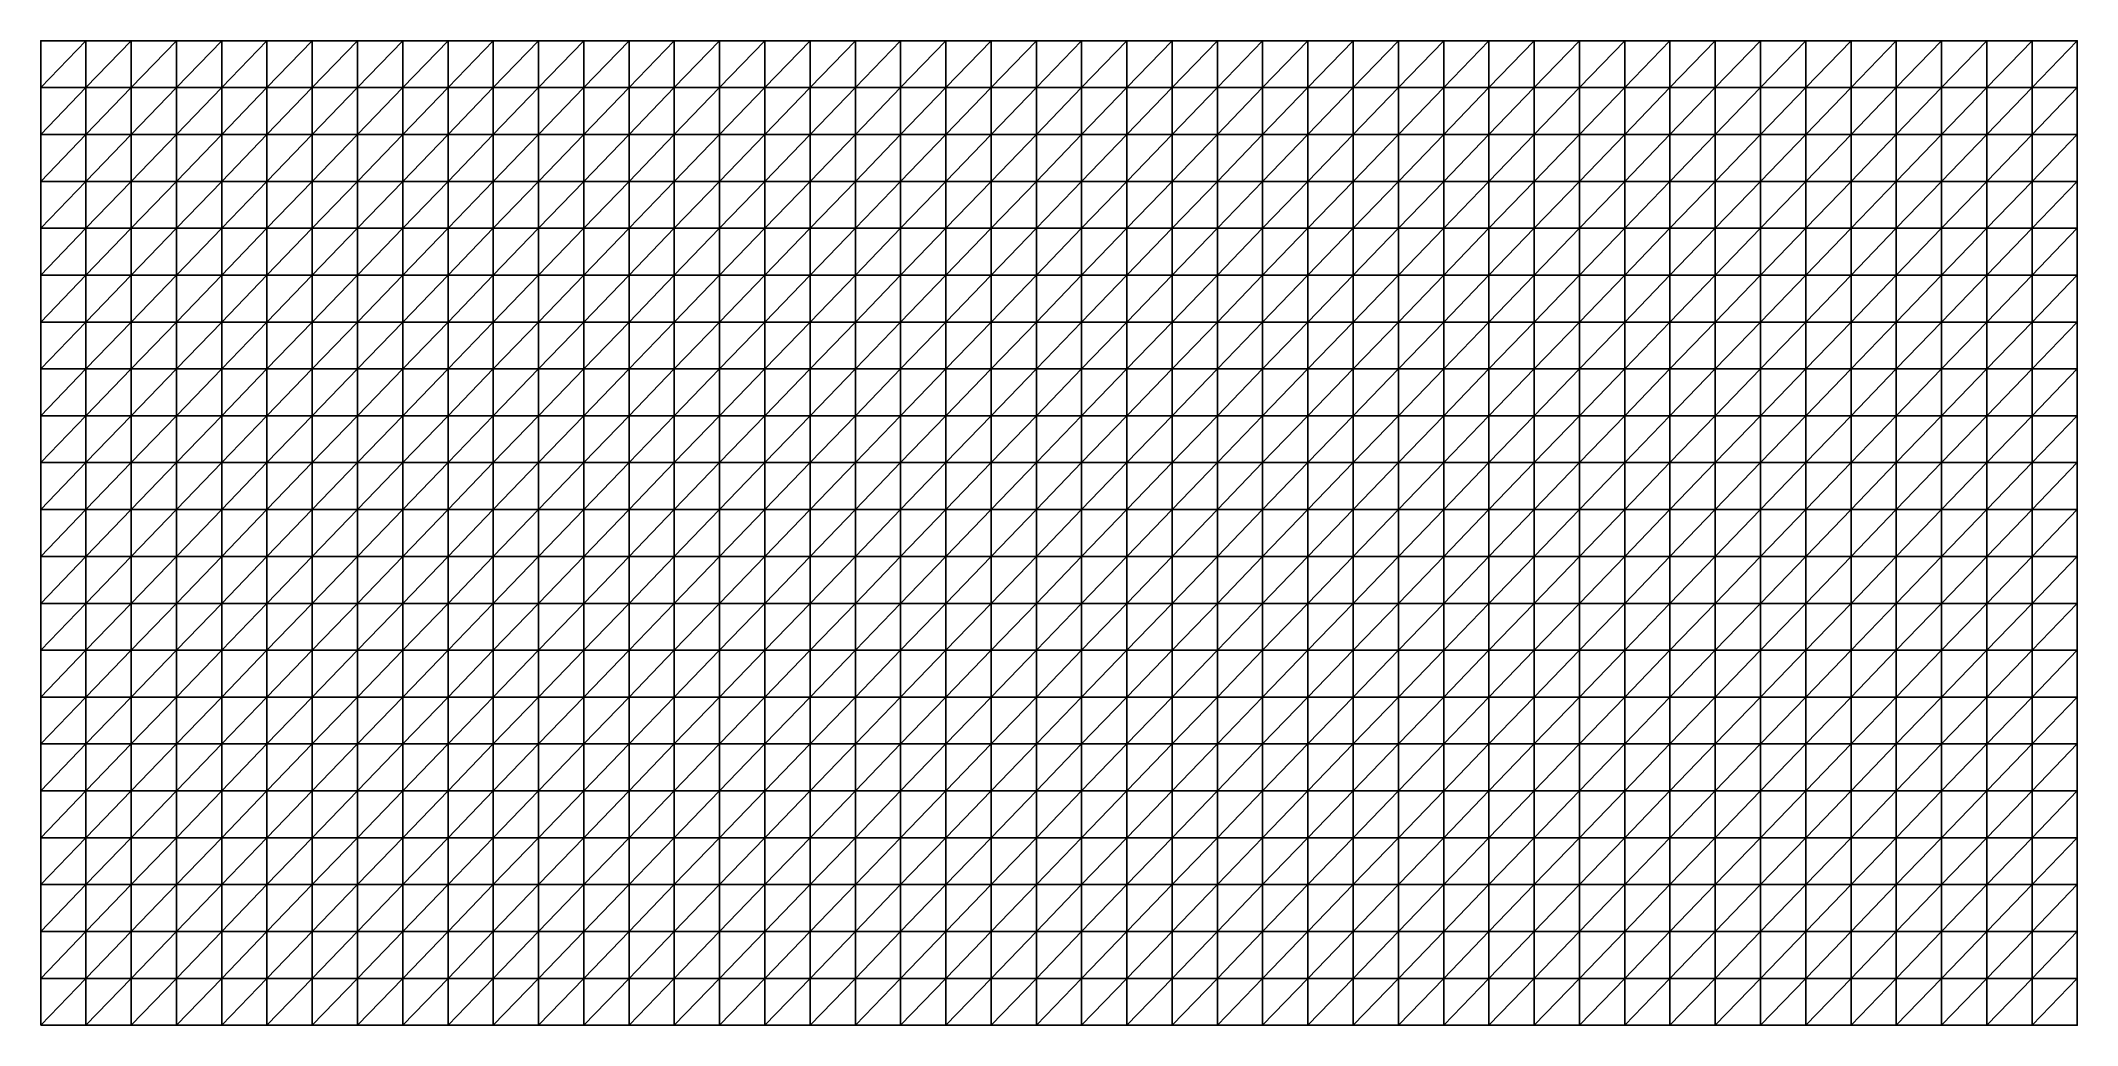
# Model space of a CAD drawing. Header units: metres. Extents: x 0 to 45.2, y 0 to 21.8.
import ezdxf

# ---------------------------------------------------------------- set-up
doc = ezdxf.new("R2010")
doc.units = ezdxf.units.M

msp = doc.modelspace()

# ---------------------------------------------------------------- linework, layer by layer
at = {"layer": 'TERRAIN'}
for points in [[(0, 20.796, 145.734), (1.003, 20.796, 145.662), (1.003, 21.836, 145.652)], [(0, 20.796, 145.734), (1.003, 21.836, 145.652), (0, 21.836, 145.488)], [(1.003, 20.796, 145.662), (2.007, 20.796, 145.69), (2.007, 21.836, 145.747)], [(1.003, 20.796, 145.662), (2.007, 21.836, 145.747), (1.003, 21.836, 145.652)], [(2.007, 20.796, 145.69), (3.01, 20.796, 145.681), (3.01, 21.836, 145.722)], [(2.007, 20.796, 145.69), (3.01, 21.836, 145.722), (2.007, 21.836, 145.747)], [(3.01, 20.796, 145.681), (4.014, 20.796, 145.684), (4.014, 21.836, 145.77)], [(3.01, 20.796, 145.681), (4.014, 21.836, 145.77), (3.01, 21.836, 145.722)], [(4.014, 20.796, 145.684), (5.017, 20.796, 145.683), (5.017, 21.836, 145.793)], [(4.014, 20.796, 145.684), (5.017, 21.836, 145.793), (4.014, 21.836, 145.77)], [(5.017, 20.796, 145.683), (6.021, 20.796, 145.663), (6.021, 21.836, 145.741)], [(5.017, 20.796, 145.683), (6.021, 21.836, 145.741), (5.017, 21.836, 145.793)], [(6.021, 20.796, 145.663), (7.024, 20.796, 145.646), (7.024, 21.836, 145.649)], [(6.021, 20.796, 145.663), (7.024, 21.836, 145.649), (6.021, 21.836, 145.741)], [(7.024, 20.796, 145.646), (8.028, 20.796, 145.642), (8.028, 21.836, 145.656)], [(7.024, 20.796, 145.646), (8.028, 21.836, 145.656), (7.024, 21.836, 145.649)], [(8.028, 20.796, 145.642), (9.031, 20.796, 145.667), (9.031, 21.836, 145.694)], [(8.028, 20.796, 145.642), (9.031, 21.836, 145.694), (8.028, 21.836, 145.656)], [(9.031, 20.796, 145.667), (10.035, 20.796, 145.706), (10.035, 21.836, 145.755)], [(9.031, 20.796, 145.667), (10.035, 21.836, 145.755), (9.031, 21.836, 145.694)], [(10.035, 20.796, 145.706), (11.038, 20.796, 145.739), (11.038, 21.836, 145.79)], [(10.035, 20.796, 145.706), (11.038, 21.836, 145.79), (10.035, 21.836, 145.755)], [(11.038, 20.796, 145.739), (12.042, 20.796, 145.765), (12.042, 21.836, 145.743)], [(11.038, 20.796, 145.739), (12.042, 21.836, 145.743), (11.038, 21.836, 145.79)], [(12.042, 20.796, 145.765), (13.045, 20.796, 145.801), (13.045, 21.836, 145.784)], [(12.042, 20.796, 145.765), (13.045, 21.836, 145.784), (12.042, 21.836, 145.743)], [(13.045, 20.796, 145.801), (14.049, 20.796, 145.766), (14.049, 21.836, 145.72)], [(13.045, 20.796, 145.801), (14.049, 21.836, 145.72), (13.045, 21.836, 145.784)], [(14.049, 20.796, 145.766), (15.052, 20.796, 145.721), (15.052, 21.836, 145.674)], [(14.049, 20.796, 145.766), (15.052, 21.836, 145.674), (14.049, 21.836, 145.72)], [(15.052, 20.796, 145.721), (16.056, 20.796, 145.87), (16.056, 21.836, 145.753)], [(15.052, 20.796, 145.721), (16.056, 21.836, 145.753), (15.052, 21.836, 145.674)], [(16.056, 20.796, 145.87), (17.059, 20.796, 146.106), (17.059, 21.836, 145.904)], [(16.056, 20.796, 145.87), (17.059, 21.836, 145.904), (16.056, 21.836, 145.753)], [(17.059, 20.796, 146.106), (18.063, 20.796, 146.275), (18.063, 21.836, 145.997)], [(17.059, 20.796, 146.106), (18.063, 21.836, 145.997), (17.059, 21.836, 145.904)], [(18.063, 20.796, 146.275), (19.066, 20.796, 146.246), (19.066, 21.836, 145.987)], [(18.063, 20.796, 146.275), (19.066, 21.836, 145.987), (18.063, 21.836, 145.997)], [(19.066, 20.796, 146.246), (20.07, 20.796, 146.198), (20.07, 21.836, 145.797)], [(19.066, 20.796, 146.246), (20.07, 21.836, 145.797), (19.066, 21.836, 145.987)], [(20.07, 20.796, 146.198), (21.073, 20.796, 146.066), (21.073, 21.836, 145.793)], [(20.07, 20.796, 146.198), (21.073, 21.836, 145.793), (20.07, 21.836, 145.797)], [(21.073, 20.796, 146.066), (22.077, 20.796, 146.02), (22.077, 21.836, 145.856)], [(21.073, 20.796, 146.066), (22.077, 21.836, 145.856), (21.073, 21.836, 145.793)], [(22.077, 20.796, 146.02), (23.08, 20.796, 145.925), (23.08, 21.836, 145.857)], [(22.077, 20.796, 146.02), (23.08, 21.836, 145.857), (22.077, 21.836, 145.856)], [(23.08, 20.796, 145.925), (24.084, 20.796, 145.8), (24.084, 21.836, 145.792)], [(23.08, 20.796, 145.925), (24.084, 21.836, 145.792), (23.08, 21.836, 145.857)], [(24.084, 20.796, 145.8), (25.087, 20.796, 145.883), (25.087, 21.836, 145.821)], [(24.084, 20.796, 145.8), (25.087, 21.836, 145.821), (24.084, 21.836, 145.792)], [(25.087, 20.796, 145.883), (26.091, 20.796, 145.877), (26.091, 21.836, 145.794)], [(25.087, 20.796, 145.883), (26.091, 21.836, 145.794), (25.087, 21.836, 145.821)], [(26.091, 20.796, 145.877), (27.094, 20.796, 145.842), (27.094, 21.836, 145.743)], [(26.091, 20.796, 145.877), (27.094, 21.836, 145.743), (26.091, 21.836, 145.794)], [(27.094, 20.796, 145.842), (28.098, 20.796, 145.873), (28.098, 21.836, 145.682)], [(27.094, 20.796, 145.842), (28.098, 21.836, 145.682), (27.094, 21.836, 145.743)], [(28.098, 20.796, 145.873), (29.101, 20.796, 145.821), (29.101, 21.836, 145.997)], [(28.098, 20.796, 145.873), (29.101, 21.836, 145.997), (28.098, 21.836, 145.682)], [(29.101, 20.796, 145.821), (30.105, 20.796, 145.713), (30.105, 21.836, 145.878)], [(29.101, 20.796, 145.821), (30.105, 21.836, 145.878), (29.101, 21.836, 145.997)], [(30.105, 20.796, 145.713), (31.108, 20.796, 145.761), (31.108, 21.836, 145.971)], [(30.105, 20.796, 145.713), (31.108, 21.836, 145.971), (30.105, 21.836, 145.878)], [(31.108, 20.796, 145.761), (32.112, 20.796, 145.798), (32.112, 21.836, 146.003)], [(31.108, 20.796, 145.761), (32.112, 21.836, 146.003), (31.108, 21.836, 145.971)], [(32.112, 20.796, 145.798), (33.115, 20.796, 145.85), (33.115, 21.836, 146.007)], [(32.112, 20.796, 145.798), (33.115, 21.836, 146.007), (32.112, 21.836, 146.003)], [(33.115, 20.796, 145.85), (34.119, 20.796, 145.872), (34.119, 21.836, 145.996)], [(33.115, 20.796, 145.85), (34.119, 21.836, 145.996), (33.115, 21.836, 146.007)], [(34.119, 20.796, 145.872), (35.122, 20.796, 145.846), (35.122, 21.836, 145.961)], [(34.119, 20.796, 145.872), (35.122, 21.836, 145.961), (34.119, 21.836, 145.996)], [(35.122, 20.796, 145.846), (36.126, 20.796, 145.823), (36.126, 21.836, 145.938)], [(35.122, 20.796, 145.846), (36.126, 21.836, 145.938), (35.122, 21.836, 145.961)], [(36.126, 20.796, 145.823), (37.129, 20.796, 145.874), (37.129, 21.836, 145.894)], [(36.126, 20.796, 145.823), (37.129, 21.836, 145.894), (36.126, 21.836, 145.938)], [(37.129, 20.796, 145.874), (38.133, 20.796, 145.928), (38.133, 21.836, 146.017)], [(37.129, 20.796, 145.874), (38.133, 21.836, 146.017), (37.129, 21.836, 145.894)], [(38.133, 20.796, 145.928), (39.136, 20.796, 146.062), (39.136, 21.836, 146.304)], [(38.133, 20.796, 145.928), (39.136, 21.836, 146.304), (38.133, 21.836, 146.017)], [(39.136, 20.796, 146.062), (40.14, 20.796, 146.301), (40.14, 21.836, 146.936)], [(39.136, 20.796, 146.062), (40.14, 21.836, 146.936), (39.136, 21.836, 146.304)], [(40.14, 20.796, 146.301), (41.143, 20.796, 146.759), (41.143, 21.836, 147.531)], [(40.14, 20.796, 146.301), (41.143, 21.836, 147.531), (40.14, 21.836, 146.936)], [(41.143, 20.796, 146.759), (42.147, 20.796, 147.334), (42.147, 21.836, 148.053)], [(41.143, 20.796, 146.759), (42.147, 21.836, 148.053), (41.143, 21.836, 147.531)], [(42.147, 20.796, 147.334), (43.15, 20.796, 148.066), (43.15, 21.836, 148.581)], [(42.147, 20.796, 147.334), (43.15, 21.836, 148.581), (42.147, 21.836, 148.053)], [(43.15, 20.796, 148.066), (44.154, 20.796, 148.729), (44.154, 21.836, 149.054)], [(43.15, 20.796, 148.066), (44.154, 21.836, 149.054), (43.15, 21.836, 148.581)], [(44.154, 20.796, 148.729), (45.157, 20.796, 149.217), (45.157, 21.836, 149.532)], [(44.154, 20.796, 148.729), (45.157, 21.836, 149.532), (44.154, 21.836, 149.054)], [(0, 19.756, 146.132), (1.003, 19.756, 145.948), (1.003, 20.796, 145.662)], [(0, 19.756, 146.132), (1.003, 20.796, 145.662), (0, 20.796, 145.734)], [(1.003, 19.756, 145.948), (2.007, 19.756, 145.865), (2.007, 20.796, 145.69)], [(1.003, 19.756, 145.948), (2.007, 20.796, 145.69), (1.003, 20.796, 145.662)], [(2.007, 19.756, 145.865), (3.01, 19.756, 145.79), (3.01, 20.796, 145.681)], [(2.007, 19.756, 145.865), (3.01, 20.796, 145.681), (2.007, 20.796, 145.69)], [(3.01, 19.756, 145.79), (4.014, 19.756, 145.75), (4.014, 20.796, 145.684)], [(3.01, 19.756, 145.79), (4.014, 20.796, 145.684), (3.01, 20.796, 145.681)], [(4.014, 19.756, 145.75), (5.017, 19.756, 145.713), (5.017, 20.796, 145.683)], [(4.014, 19.756, 145.75), (5.017, 20.796, 145.683), (4.014, 20.796, 145.684)], [(5.017, 19.756, 145.713), (6.021, 19.756, 145.684), (6.021, 20.796, 145.663)], [(5.017, 19.756, 145.713), (6.021, 20.796, 145.663), (5.017, 20.796, 145.683)], [(6.021, 19.756, 145.684), (7.024, 19.756, 145.643), (7.024, 20.796, 145.646)], [(6.021, 19.756, 145.684), (7.024, 20.796, 145.646), (6.021, 20.796, 145.663)], [(7.024, 19.756, 145.643), (8.028, 19.756, 145.631), (8.028, 20.796, 145.642)], [(7.024, 19.756, 145.643), (8.028, 20.796, 145.642), (7.024, 20.796, 145.646)], [(8.028, 19.756, 145.631), (9.031, 19.756, 145.642), (9.031, 20.796, 145.667)], [(8.028, 19.756, 145.631), (9.031, 20.796, 145.667), (8.028, 20.796, 145.642)], [(9.031, 19.756, 145.642), (10.035, 19.756, 145.669), (10.035, 20.796, 145.706)], [(9.031, 19.756, 145.642), (10.035, 20.796, 145.706), (9.031, 20.796, 145.667)], [(10.035, 19.756, 145.669), (11.038, 19.756, 145.7), (11.038, 20.796, 145.739)], [(10.035, 19.756, 145.669), (11.038, 20.796, 145.739), (10.035, 20.796, 145.706)], [(11.038, 19.756, 145.7), (12.042, 19.756, 145.737), (12.042, 20.796, 145.765)], [(11.038, 19.756, 145.7), (12.042, 20.796, 145.765), (11.038, 20.796, 145.739)], [(12.042, 19.756, 145.737), (13.045, 19.756, 145.786), (13.045, 20.796, 145.801)], [(12.042, 19.756, 145.737), (13.045, 20.796, 145.801), (12.042, 20.796, 145.765)], [(13.045, 19.756, 145.786), (14.049, 19.756, 145.827), (14.049, 20.796, 145.766)], [(13.045, 19.756, 145.786), (14.049, 20.796, 145.766), (13.045, 20.796, 145.801)], [(14.049, 19.756, 145.827), (15.052, 19.756, 145.95), (15.052, 20.796, 145.721)], [(14.049, 19.756, 145.827), (15.052, 20.796, 145.721), (14.049, 20.796, 145.766)], [(15.052, 19.756, 145.95), (16.056, 19.756, 146.209), (16.056, 20.796, 145.87)], [(15.052, 19.756, 145.95), (16.056, 20.796, 145.87), (15.052, 20.796, 145.721)], [(16.056, 19.756, 146.209), (17.059, 19.756, 146.481), (17.059, 20.796, 146.106)], [(16.056, 19.756, 146.209), (17.059, 20.796, 146.106), (16.056, 20.796, 145.87)], [(17.059, 19.756, 146.481), (18.063, 19.756, 146.644), (18.063, 20.796, 146.275)], [(17.059, 19.756, 146.481), (18.063, 20.796, 146.275), (17.059, 20.796, 146.106)], [(18.063, 19.756, 146.644), (19.066, 19.756, 146.709), (19.066, 20.796, 146.246)], [(18.063, 19.756, 146.644), (19.066, 20.796, 146.246), (18.063, 20.796, 146.275)], [(19.066, 19.756, 146.709), (20.07, 19.756, 146.725), (20.07, 20.796, 146.198)], [(19.066, 19.756, 146.709), (20.07, 20.796, 146.198), (19.066, 20.796, 146.246)], [(20.07, 19.756, 146.725), (21.073, 19.756, 146.65), (21.073, 20.796, 146.066)], [(20.07, 19.756, 146.725), (21.073, 20.796, 146.066), (20.07, 20.796, 146.198)], [(21.073, 19.756, 146.65), (22.077, 19.756, 146.514), (22.077, 20.796, 146.02)], [(21.073, 19.756, 146.65), (22.077, 20.796, 146.02), (21.073, 20.796, 146.066)], [(22.077, 19.756, 146.514), (23.08, 19.756, 146.316), (23.08, 20.796, 145.925)], [(22.077, 19.756, 146.514), (23.08, 20.796, 145.925), (22.077, 20.796, 146.02)], [(23.08, 19.756, 146.316), (24.084, 19.756, 146.12), (24.084, 20.796, 145.8)], [(23.08, 19.756, 146.316), (24.084, 20.796, 145.8), (23.08, 20.796, 145.925)], [(24.084, 19.756, 146.12), (25.087, 19.756, 146.062), (25.087, 20.796, 145.883)], [(24.084, 19.756, 146.12), (25.087, 20.796, 145.883), (24.084, 20.796, 145.8)], [(25.087, 19.756, 146.062), (26.091, 19.756, 146.063), (26.091, 20.796, 145.877)], [(25.087, 19.756, 146.062), (26.091, 20.796, 145.877), (25.087, 20.796, 145.883)], [(26.091, 19.756, 146.063), (27.094, 19.756, 145.887), (27.094, 20.796, 145.842)], [(26.091, 19.756, 146.063), (27.094, 20.796, 145.842), (26.091, 20.796, 145.877)], [(27.094, 19.756, 145.887), (28.098, 19.756, 145.879), (28.098, 20.796, 145.873)], [(27.094, 19.756, 145.887), (28.098, 20.796, 145.873), (27.094, 20.796, 145.842)], [(28.098, 19.756, 145.879), (29.101, 19.756, 145.717), (29.101, 20.796, 145.821)], [(28.098, 19.756, 145.879), (29.101, 20.796, 145.821), (28.098, 20.796, 145.873)], [(29.101, 19.756, 145.717), (30.105, 19.756, 145.65), (30.105, 20.796, 145.713)], [(29.101, 19.756, 145.717), (30.105, 20.796, 145.713), (29.101, 20.796, 145.821)], [(30.105, 19.756, 145.65), (31.108, 19.756, 145.713), (31.108, 20.796, 145.761)], [(30.105, 19.756, 145.65), (31.108, 20.796, 145.761), (30.105, 20.796, 145.713)], [(31.108, 19.756, 145.713), (32.112, 19.756, 145.808), (32.112, 20.796, 145.798)], [(31.108, 19.756, 145.713), (32.112, 20.796, 145.798), (31.108, 20.796, 145.761)], [(32.112, 19.756, 145.808), (33.115, 19.756, 146.002), (33.115, 20.796, 145.85)], [(32.112, 19.756, 145.808), (33.115, 20.796, 145.85), (32.112, 20.796, 145.798)], [(33.115, 19.756, 146.002), (34.119, 19.756, 146.132), (34.119, 20.796, 145.872)], [(33.115, 19.756, 146.002), (34.119, 20.796, 145.872), (33.115, 20.796, 145.85)], [(34.119, 19.756, 146.132), (35.122, 19.756, 146.235), (35.122, 20.796, 145.846)], [(34.119, 19.756, 146.132), (35.122, 20.796, 145.846), (34.119, 20.796, 145.872)], [(35.122, 19.756, 146.235), (36.126, 19.756, 146.258), (36.126, 20.796, 145.823)], [(35.122, 19.756, 146.235), (36.126, 20.796, 145.823), (35.122, 20.796, 145.846)], [(36.126, 19.756, 146.258), (37.129, 19.756, 146.231), (37.129, 20.796, 145.874)], [(36.126, 19.756, 146.258), (37.129, 20.796, 145.874), (36.126, 20.796, 145.823)], [(37.129, 19.756, 146.231), (38.133, 19.756, 146.199), (38.133, 20.796, 145.928)], [(37.129, 19.756, 146.231), (38.133, 20.796, 145.928), (37.129, 20.796, 145.874)], [(38.133, 19.756, 146.199), (39.136, 19.756, 146.18), (39.136, 20.796, 146.062)], [(38.133, 19.756, 146.199), (39.136, 20.796, 146.062), (38.133, 20.796, 145.928)], [(39.136, 19.756, 146.18), (40.14, 19.756, 146.266), (40.14, 20.796, 146.301)], [(39.136, 19.756, 146.18), (40.14, 20.796, 146.301), (39.136, 20.796, 146.062)], [(40.14, 19.756, 146.266), (41.143, 19.756, 146.49), (41.143, 20.796, 146.759)], [(40.14, 19.756, 146.266), (41.143, 20.796, 146.759), (40.14, 20.796, 146.301)], [(41.143, 19.756, 146.49), (42.147, 19.756, 146.883), (42.147, 20.796, 147.334)], [(41.143, 19.756, 146.49), (42.147, 20.796, 147.334), (41.143, 20.796, 146.759)], [(42.147, 19.756, 146.883), (43.15, 19.756, 147.494), (43.15, 20.796, 148.066)], [(42.147, 19.756, 146.883), (43.15, 20.796, 148.066), (42.147, 20.796, 147.334)], [(43.15, 19.756, 147.494), (44.154, 19.756, 148.228), (44.154, 20.796, 148.729)], [(43.15, 19.756, 147.494), (44.154, 20.796, 148.729), (43.15, 20.796, 148.066)], [(44.154, 19.756, 148.228), (45.157, 19.756, 148.802), (45.157, 20.796, 149.217)], [(44.154, 19.756, 148.228), (45.157, 20.796, 149.217), (44.154, 20.796, 148.729)], [(0, 18.716, 146.393), (1.003, 18.716, 146.279), (1.003, 19.756, 145.948)], [(0, 18.716, 146.393), (1.003, 19.756, 145.948), (0, 19.756, 146.132)], [(1.003, 18.716, 146.279), (2.007, 18.716, 146.143), (2.007, 19.756, 145.865)], [(1.003, 18.716, 146.279), (2.007, 19.756, 145.865), (1.003, 19.756, 145.948)], [(2.007, 18.716, 146.143), (3.01, 18.716, 146.019), (3.01, 19.756, 145.79)], [(2.007, 18.716, 146.143), (3.01, 19.756, 145.79), (2.007, 19.756, 145.865)], [(3.01, 18.716, 146.019), (4.014, 18.716, 145.945), (4.014, 19.756, 145.75)], [(3.01, 18.716, 146.019), (4.014, 19.756, 145.75), (3.01, 19.756, 145.79)], [(4.014, 18.716, 145.945), (5.017, 18.716, 145.851), (5.017, 19.756, 145.713)], [(4.014, 18.716, 145.945), (5.017, 19.756, 145.713), (4.014, 19.756, 145.75)], [(5.017, 18.716, 145.851), (6.021, 18.716, 145.754), (6.021, 19.756, 145.684)], [(5.017, 18.716, 145.851), (6.021, 19.756, 145.684), (5.017, 19.756, 145.713)], [(6.021, 18.716, 145.754), (7.024, 18.716, 145.661), (7.024, 19.756, 145.643)], [(6.021, 18.716, 145.754), (7.024, 19.756, 145.643), (6.021, 19.756, 145.684)], [(7.024, 18.716, 145.661), (8.028, 18.716, 145.623), (8.028, 19.756, 145.631)], [(7.024, 18.716, 145.661), (8.028, 19.756, 145.631), (7.024, 19.756, 145.643)], [(8.028, 18.716, 145.623), (9.031, 18.716, 145.628), (9.031, 19.756, 145.642)], [(8.028, 18.716, 145.623), (9.031, 19.756, 145.642), (8.028, 19.756, 145.631)], [(9.031, 18.716, 145.628), (10.035, 18.716, 145.646), (10.035, 19.756, 145.669)], [(9.031, 18.716, 145.628), (10.035, 19.756, 145.669), (9.031, 19.756, 145.642)], [(10.035, 18.716, 145.646), (11.038, 18.716, 145.661), (11.038, 19.756, 145.7)], [(10.035, 18.716, 145.646), (11.038, 19.756, 145.7), (10.035, 19.756, 145.669)], [(11.038, 18.716, 145.661), (12.042, 18.716, 145.727), (12.042, 19.756, 145.737)], [(11.038, 18.716, 145.661), (12.042, 19.756, 145.737), (11.038, 19.756, 145.7)], [(12.042, 18.716, 145.727), (13.045, 18.716, 145.908), (13.045, 19.756, 145.786)], [(12.042, 18.716, 145.727), (13.045, 19.756, 145.786), (12.042, 19.756, 145.737)], [(13.045, 18.716, 145.908), (14.049, 18.716, 146.113), (14.049, 19.756, 145.827)], [(13.045, 18.716, 145.908), (14.049, 19.756, 145.827), (13.045, 19.756, 145.786)], [(14.049, 18.716, 146.113), (15.052, 18.716, 146.398), (15.052, 19.756, 145.95)], [(14.049, 18.716, 146.113), (15.052, 19.756, 145.95), (14.049, 19.756, 145.827)], [(15.052, 18.716, 146.398), (16.056, 18.716, 146.714), (16.056, 19.756, 146.209)], [(15.052, 18.716, 146.398), (16.056, 19.756, 146.209), (15.052, 19.756, 145.95)], [(16.056, 18.716, 146.714), (17.059, 18.716, 146.965), (17.059, 19.756, 146.481)], [(16.056, 18.716, 146.714), (17.059, 19.756, 146.481), (16.056, 19.756, 146.209)], [(17.059, 18.716, 146.965), (18.063, 18.716, 147.105), (18.063, 19.756, 146.644)], [(17.059, 18.716, 146.965), (18.063, 19.756, 146.644), (17.059, 19.756, 146.481)], [(18.063, 18.716, 147.105), (19.066, 18.716, 147.21), (19.066, 19.756, 146.709)], [(18.063, 18.716, 147.105), (19.066, 19.756, 146.709), (18.063, 19.756, 146.644)], [(19.066, 18.716, 147.21), (20.07, 18.716, 147.258), (20.07, 19.756, 146.725)], [(19.066, 18.716, 147.21), (20.07, 19.756, 146.725), (19.066, 19.756, 146.709)], [(20.07, 18.716, 147.258), (21.073, 18.716, 147.243), (21.073, 19.756, 146.65)], [(20.07, 18.716, 147.258), (21.073, 19.756, 146.65), (20.07, 19.756, 146.725)], [(21.073, 18.716, 147.243), (22.077, 18.716, 147.105), (22.077, 19.756, 146.514)], [(21.073, 18.716, 147.243), (22.077, 19.756, 146.514), (21.073, 19.756, 146.65)], [(22.077, 18.716, 147.105), (23.08, 18.716, 146.956), (23.08, 19.756, 146.316)], [(22.077, 18.716, 147.105), (23.08, 19.756, 146.316), (22.077, 19.756, 146.514)], [(23.08, 18.716, 146.956), (24.084, 18.716, 146.811), (24.084, 19.756, 146.12)], [(23.08, 18.716, 146.956), (24.084, 19.756, 146.12), (23.08, 19.756, 146.316)], [(24.084, 18.716, 146.811), (25.087, 18.716, 146.56), (25.087, 19.756, 146.062)], [(24.084, 18.716, 146.811), (25.087, 19.756, 146.062), (24.084, 19.756, 146.12)], [(25.087, 18.716, 146.56), (26.091, 18.716, 146.274), (26.091, 19.756, 146.063)], [(25.087, 18.716, 146.56), (26.091, 19.756, 146.063), (25.087, 19.756, 146.062)], [(26.091, 18.716, 146.274), (27.094, 18.716, 145.981), (27.094, 19.756, 145.887)], [(26.091, 18.716, 146.274), (27.094, 19.756, 145.887), (26.091, 19.756, 146.063)], [(27.094, 18.716, 145.981), (28.098, 18.716, 145.845), (28.098, 19.756, 145.879)], [(27.094, 18.716, 145.981), (28.098, 19.756, 145.879), (27.094, 19.756, 145.887)], [(28.098, 18.716, 145.845), (29.101, 18.716, 145.754), (29.101, 19.756, 145.717)], [(28.098, 18.716, 145.845), (29.101, 19.756, 145.717), (28.098, 19.756, 145.879)], [(29.101, 18.716, 145.754), (30.105, 18.716, 145.718), (30.105, 19.756, 145.65)], [(29.101, 18.716, 145.754), (30.105, 19.756, 145.65), (29.101, 19.756, 145.717)], [(30.105, 18.716, 145.718), (31.108, 18.716, 145.853), (31.108, 19.756, 145.713)], [(30.105, 18.716, 145.718), (31.108, 19.756, 145.713), (30.105, 19.756, 145.65)], [(31.108, 18.716, 145.853), (32.112, 18.716, 146.074), (32.112, 19.756, 145.808)], [(31.108, 18.716, 145.853), (32.112, 19.756, 145.808), (31.108, 19.756, 145.713)], [(32.112, 18.716, 146.074), (33.115, 18.716, 146.338), (33.115, 19.756, 146.002)], [(32.112, 18.716, 146.074), (33.115, 19.756, 146.002), (32.112, 19.756, 145.808)], [(33.115, 18.716, 146.338), (34.119, 18.716, 146.565), (34.119, 19.756, 146.132)], [(33.115, 18.716, 146.338), (34.119, 19.756, 146.132), (33.115, 19.756, 146.002)], [(34.119, 18.716, 146.565), (35.122, 18.716, 146.702), (35.122, 19.756, 146.235)], [(34.119, 18.716, 146.565), (35.122, 19.756, 146.235), (34.119, 19.756, 146.132)], [(35.122, 18.716, 146.702), (36.126, 18.716, 146.746), (36.126, 19.756, 146.258)], [(35.122, 18.716, 146.702), (36.126, 19.756, 146.258), (35.122, 19.756, 146.235)], [(36.126, 18.716, 146.746), (37.129, 18.716, 146.681), (37.129, 19.756, 146.231)], [(36.126, 18.716, 146.746), (37.129, 19.756, 146.231), (36.126, 19.756, 146.258)], [(37.129, 18.716, 146.681), (38.133, 18.716, 146.62), (38.133, 19.756, 146.199)], [(37.129, 18.716, 146.681), (38.133, 19.756, 146.199), (37.129, 19.756, 146.231)], [(38.133, 18.716, 146.62), (39.136, 18.716, 146.507), (39.136, 19.756, 146.18)], [(38.133, 18.716, 146.62), (39.136, 19.756, 146.18), (38.133, 19.756, 146.199)], [(39.136, 18.716, 146.507), (40.14, 18.716, 146.382), (40.14, 19.756, 146.266)], [(39.136, 18.716, 146.507), (40.14, 19.756, 146.266), (39.136, 19.756, 146.18)], [(40.14, 18.716, 146.382), (41.143, 18.716, 146.379), (41.143, 19.756, 146.49)], [(40.14, 18.716, 146.382), (41.143, 19.756, 146.49), (40.14, 19.756, 146.266)], [(41.143, 18.716, 146.379), (42.147, 18.716, 146.609), (42.147, 19.756, 146.883)], [(41.143, 18.716, 146.379), (42.147, 19.756, 146.883), (41.143, 19.756, 146.49)], [(42.147, 18.716, 146.609), (43.15, 18.716, 147.149), (43.15, 19.756, 147.494)], [(42.147, 18.716, 146.609), (43.15, 19.756, 147.494), (42.147, 19.756, 146.883)], [(43.15, 18.716, 147.149), (44.154, 18.716, 147.808), (44.154, 19.756, 148.228)], [(43.15, 18.716, 147.149), (44.154, 19.756, 148.228), (43.15, 19.756, 147.494)], [(44.154, 18.716, 147.808), (45.157, 18.716, 148.427), (45.157, 19.756, 148.802)], [(44.154, 18.716, 147.808), (45.157, 19.756, 148.802), (44.154, 19.756, 148.228)], [(0, 17.677, 146.7), (1.003, 17.677, 146.614), (1.003, 18.716, 146.279)], [(0, 17.677, 146.7), (1.003, 18.716, 146.279), (0, 18.716, 146.393)], [(1.003, 17.677, 146.614), (2.007, 17.677, 146.483), (2.007, 18.716, 146.143)], [(1.003, 17.677, 146.614), (2.007, 18.716, 146.143), (1.003, 18.716, 146.279)], [(2.007, 17.677, 146.483), (3.01, 17.677, 146.323), (3.01, 18.716, 146.019)], [(2.007, 17.677, 146.483), (3.01, 18.716, 146.019), (2.007, 18.716, 146.143)], [(3.01, 17.677, 146.323), (4.014, 17.677, 146.155), (4.014, 18.716, 145.945)], [(3.01, 17.677, 146.323), (4.014, 18.716, 145.945), (3.01, 18.716, 146.019)], [(4.014, 17.677, 146.155), (5.017, 17.677, 146.021), (5.017, 18.716, 145.851)], [(4.014, 17.677, 146.155), (5.017, 18.716, 145.851), (4.014, 18.716, 145.945)], [(5.017, 17.677, 146.021), (6.021, 17.677, 145.908), (6.021, 18.716, 145.754)], [(5.017, 17.677, 146.021), (6.021, 18.716, 145.754), (5.017, 18.716, 145.851)], [(6.021, 17.677, 145.908), (7.024, 17.677, 145.795), (7.024, 18.716, 145.661)], [(6.021, 17.677, 145.908), (7.024, 18.716, 145.661), (6.021, 18.716, 145.754)], [(7.024, 17.677, 145.795), (8.028, 17.677, 145.699), (8.028, 18.716, 145.623)], [(7.024, 17.677, 145.795), (8.028, 18.716, 145.623), (7.024, 18.716, 145.661)], [(8.028, 17.677, 145.699), (9.031, 17.677, 145.703), (9.031, 18.716, 145.628)], [(8.028, 17.677, 145.699), (9.031, 18.716, 145.628), (8.028, 18.716, 145.623)], [(9.031, 17.677, 145.703), (10.035, 17.677, 145.722), (10.035, 18.716, 145.646)], [(9.031, 17.677, 145.703), (10.035, 18.716, 145.646), (9.031, 18.716, 145.628)], [(10.035, 17.677, 145.722), (11.038, 17.677, 145.781), (11.038, 18.716, 145.661)], [(10.035, 17.677, 145.722), (11.038, 18.716, 145.661), (10.035, 18.716, 145.646)], [(11.038, 17.677, 145.781), (12.042, 17.677, 145.993), (12.042, 18.716, 145.727)], [(11.038, 17.677, 145.781), (12.042, 18.716, 145.727), (11.038, 18.716, 145.661)], [(12.042, 17.677, 145.993), (13.045, 17.677, 146.328), (13.045, 18.716, 145.908)], [(12.042, 17.677, 145.993), (13.045, 18.716, 145.908), (12.042, 18.716, 145.727)], [(13.045, 17.677, 146.328), (14.049, 17.677, 146.708), (14.049, 18.716, 146.113)], [(13.045, 17.677, 146.328), (14.049, 18.716, 146.113), (13.045, 18.716, 145.908)], [(14.049, 17.677, 146.708), (15.052, 17.677, 147.007), (15.052, 18.716, 146.398)], [(14.049, 17.677, 146.708), (15.052, 18.716, 146.398), (14.049, 18.716, 146.113)], [(15.052, 17.677, 147.007), (16.056, 17.677, 147.337), (16.056, 18.716, 146.714)], [(15.052, 17.677, 147.007), (16.056, 18.716, 146.714), (15.052, 18.716, 146.398)], [(16.056, 17.677, 147.337), (17.059, 17.677, 147.559), (17.059, 18.716, 146.965)], [(16.056, 17.677, 147.337), (17.059, 18.716, 146.965), (16.056, 18.716, 146.714)], [(17.059, 17.677, 147.559), (18.063, 17.677, 147.625), (18.063, 18.716, 147.105)], [(17.059, 17.677, 147.559), (18.063, 18.716, 147.105), (17.059, 18.716, 146.965)], [(18.063, 17.677, 147.625), (19.066, 17.677, 147.707), (19.066, 18.716, 147.21)], [(18.063, 17.677, 147.625), (19.066, 18.716, 147.21), (18.063, 18.716, 147.105)], [(19.066, 17.677, 147.707), (20.07, 17.677, 147.822), (20.07, 18.716, 147.258)], [(19.066, 17.677, 147.707), (20.07, 18.716, 147.258), (19.066, 18.716, 147.21)], [(20.07, 17.677, 147.822), (21.073, 17.677, 147.848), (21.073, 18.716, 147.243)], [(20.07, 17.677, 147.822), (21.073, 18.716, 147.243), (20.07, 18.716, 147.258)], [(21.073, 17.677, 147.848), (22.077, 17.677, 147.702), (22.077, 18.716, 147.105)], [(21.073, 17.677, 147.848), (22.077, 18.716, 147.105), (21.073, 18.716, 147.243)], [(22.077, 17.677, 147.702), (23.08, 17.677, 147.548), (23.08, 18.716, 146.956)], [(22.077, 17.677, 147.702), (23.08, 18.716, 146.956), (22.077, 18.716, 147.105)], [(23.08, 17.677, 147.548), (24.084, 17.677, 147.284), (24.084, 18.716, 146.811)], [(23.08, 17.677, 147.548), (24.084, 18.716, 146.811), (23.08, 18.716, 146.956)], [(24.084, 17.677, 147.284), (25.087, 17.677, 146.962), (25.087, 18.716, 146.56)], [(24.084, 17.677, 147.284), (25.087, 18.716, 146.56), (24.084, 18.716, 146.811)], [(25.087, 17.677, 146.962), (26.091, 17.677, 146.598), (26.091, 18.716, 146.274)], [(25.087, 17.677, 146.962), (26.091, 18.716, 146.274), (25.087, 18.716, 146.56)], [(26.091, 17.677, 146.598), (27.094, 17.677, 146.24), (27.094, 18.716, 145.981)], [(26.091, 17.677, 146.598), (27.094, 18.716, 145.981), (26.091, 18.716, 146.274)], [(27.094, 17.677, 146.24), (28.098, 17.677, 145.907), (28.098, 18.716, 145.845)], [(27.094, 17.677, 146.24), (28.098, 18.716, 145.845), (27.094, 18.716, 145.981)], [(28.098, 17.677, 145.907), (29.101, 17.677, 145.753), (29.101, 18.716, 145.754)], [(28.098, 17.677, 145.907), (29.101, 18.716, 145.754), (28.098, 18.716, 145.845)], [(29.101, 17.677, 145.753), (30.105, 17.677, 145.69), (30.105, 18.716, 145.718)], [(29.101, 17.677, 145.753), (30.105, 18.716, 145.718), (29.101, 18.716, 145.754)], [(30.105, 17.677, 145.69), (31.108, 17.677, 145.952), (31.108, 18.716, 145.853)], [(30.105, 17.677, 145.69), (31.108, 18.716, 145.853), (30.105, 18.716, 145.718)], [(31.108, 17.677, 145.952), (32.112, 17.677, 146.299), (32.112, 18.716, 146.074)], [(31.108, 17.677, 145.952), (32.112, 18.716, 146.074), (31.108, 18.716, 145.853)], [(32.112, 17.677, 146.299), (33.115, 17.677, 146.63), (33.115, 18.716, 146.338)], [(32.112, 17.677, 146.299), (33.115, 18.716, 146.338), (32.112, 18.716, 146.074)], [(33.115, 17.677, 146.63), (34.119, 17.677, 146.932), (34.119, 18.716, 146.565)], [(33.115, 17.677, 146.63), (34.119, 18.716, 146.565), (33.115, 18.716, 146.338)], [(34.119, 17.677, 146.932), (35.122, 17.677, 147.135), (35.122, 18.716, 146.702)], [(34.119, 17.677, 146.932), (35.122, 18.716, 146.702), (34.119, 18.716, 146.565)], [(35.122, 17.677, 147.135), (36.126, 17.677, 147.296), (36.126, 18.716, 146.746)], [(35.122, 17.677, 147.135), (36.126, 18.716, 146.746), (35.122, 18.716, 146.702)], [(36.126, 17.677, 147.296), (37.129, 17.677, 147.218), (37.129, 18.716, 146.681)], [(36.126, 17.677, 147.296), (37.129, 18.716, 146.681), (36.126, 18.716, 146.746)], [(37.129, 17.677, 147.218), (38.133, 17.677, 147.017), (38.133, 18.716, 146.62)], [(37.129, 17.677, 147.218), (38.133, 18.716, 146.62), (37.129, 18.716, 146.681)], [(38.133, 17.677, 147.017), (39.136, 17.677, 146.7), (39.136, 18.716, 146.507)], [(38.133, 17.677, 147.017), (39.136, 18.716, 146.507), (38.133, 18.716, 146.62)], [(39.136, 17.677, 146.7), (40.14, 17.677, 146.435), (40.14, 18.716, 146.382)], [(39.136, 17.677, 146.7), (40.14, 18.716, 146.382), (39.136, 18.716, 146.507)], [(40.14, 17.677, 146.435), (41.143, 17.677, 146.435), (41.143, 18.716, 146.379)], [(40.14, 17.677, 146.435), (41.143, 18.716, 146.379), (40.14, 18.716, 146.382)], [(41.143, 17.677, 146.435), (42.147, 17.677, 146.634), (42.147, 18.716, 146.609)], [(41.143, 17.677, 146.435), (42.147, 18.716, 146.609), (41.143, 18.716, 146.379)], [(42.147, 17.677, 146.634), (43.15, 17.677, 147.04), (43.15, 18.716, 147.149)], [(42.147, 17.677, 146.634), (43.15, 18.716, 147.149), (42.147, 18.716, 146.609)], [(43.15, 17.677, 147.04), (44.154, 17.677, 147.536), (44.154, 18.716, 147.808)], [(43.15, 17.677, 147.04), (44.154, 18.716, 147.808), (43.15, 18.716, 147.149)], [(44.154, 17.677, 147.536), (45.157, 17.677, 148.097), (45.157, 18.716, 148.427)], [(44.154, 17.677, 147.536), (45.157, 18.716, 148.427), (44.154, 18.716, 147.808)], [(0, 16.637, 146.968), (1.003, 16.637, 146.897), (1.003, 17.677, 146.614)], [(0, 16.637, 146.968), (1.003, 17.677, 146.614), (0, 17.677, 146.7)], [(1.003, 16.637, 146.897), (2.007, 16.637, 146.785), (2.007, 17.677, 146.483)], [(1.003, 16.637, 146.897), (2.007, 17.677, 146.483), (1.003, 17.677, 146.614)], [(2.007, 16.637, 146.785), (3.01, 16.637, 146.606), (3.01, 17.677, 146.323)], [(2.007, 16.637, 146.785), (3.01, 17.677, 146.323), (2.007, 17.677, 146.483)], [(3.01, 16.637, 146.606), (4.014, 16.637, 146.405), (4.014, 17.677, 146.155)], [(3.01, 16.637, 146.606), (4.014, 17.677, 146.155), (3.01, 17.677, 146.323)], [(4.014, 16.637, 146.405), (5.017, 16.637, 146.251), (5.017, 17.677, 146.021)], [(4.014, 16.637, 146.405), (5.017, 17.677, 146.021), (4.014, 17.677, 146.155)], [(5.017, 16.637, 146.251), (6.021, 16.637, 146.105), (6.021, 17.677, 145.908)], [(5.017, 16.637, 146.251), (6.021, 17.677, 145.908), (5.017, 17.677, 146.021)], [(6.021, 16.637, 146.105), (7.024, 16.637, 145.994), (7.024, 17.677, 145.795)], [(6.021, 16.637, 146.105), (7.024, 17.677, 145.795), (6.021, 17.677, 145.908)], [(7.024, 16.637, 145.994), (8.028, 16.637, 145.86), (8.028, 17.677, 145.699)], [(7.024, 16.637, 145.994), (8.028, 17.677, 145.699), (7.024, 17.677, 145.795)], [(8.028, 16.637, 145.86), (9.031, 16.637, 145.8), (9.031, 17.677, 145.703)], [(8.028, 16.637, 145.86), (9.031, 17.677, 145.703), (8.028, 17.677, 145.699)], [(9.031, 16.637, 145.8), (10.035, 16.637, 145.923), (10.035, 17.677, 145.722)], [(9.031, 16.637, 145.8), (10.035, 17.677, 145.722), (9.031, 17.677, 145.703)], [(10.035, 16.637, 145.923), (11.038, 16.637, 146.184), (11.038, 17.677, 145.781)], [(10.035, 16.637, 145.923), (11.038, 17.677, 145.781), (10.035, 17.677, 145.722)], [(11.038, 16.637, 146.184), (12.042, 16.637, 146.505), (12.042, 17.677, 145.993)], [(11.038, 16.637, 146.184), (12.042, 17.677, 145.993), (11.038, 17.677, 145.781)], [(12.042, 16.637, 146.505), (13.045, 16.637, 146.941), (13.045, 17.677, 146.328)], [(12.042, 16.637, 146.505), (13.045, 17.677, 146.328), (12.042, 17.677, 145.993)], [(13.045, 16.637, 146.941), (14.049, 16.637, 147.24), (14.049, 17.677, 146.708)], [(13.045, 16.637, 146.941), (14.049, 17.677, 146.708), (13.045, 17.677, 146.328)], [(14.049, 16.637, 147.24), (15.052, 16.637, 147.579), (15.052, 17.677, 147.007)], [(14.049, 16.637, 147.24), (15.052, 17.677, 147.007), (14.049, 17.677, 146.708)], [(15.052, 16.637, 147.579), (16.056, 16.637, 147.883), (16.056, 17.677, 147.337)], [(15.052, 16.637, 147.579), (16.056, 17.677, 147.337), (15.052, 17.677, 147.007)], [(16.056, 16.637, 147.883), (17.059, 16.637, 148.136), (17.059, 17.677, 147.559)], [(16.056, 16.637, 147.883), (17.059, 17.677, 147.559), (16.056, 17.677, 147.337)], [(17.059, 16.637, 148.136), (18.063, 16.637, 148.201), (18.063, 17.677, 147.625)], [(17.059, 16.637, 148.136), (18.063, 17.677, 147.625), (17.059, 17.677, 147.559)], [(18.063, 16.637, 148.201), (19.066, 16.637, 148.248), (19.066, 17.677, 147.707)], [(18.063, 16.637, 148.201), (19.066, 17.677, 147.707), (18.063, 17.677, 147.625)], [(19.066, 16.637, 148.248), (20.07, 16.637, 148.405), (20.07, 17.677, 147.822)], [(19.066, 16.637, 148.248), (20.07, 17.677, 147.822), (19.066, 17.677, 147.707)], [(20.07, 16.637, 148.405), (21.073, 16.637, 148.457), (21.073, 17.677, 147.848)], [(20.07, 16.637, 148.405), (21.073, 17.677, 147.848), (20.07, 17.677, 147.822)], [(21.073, 16.637, 148.457), (22.077, 16.637, 148.321), (22.077, 17.677, 147.702)], [(21.073, 16.637, 148.457), (22.077, 17.677, 147.702), (21.073, 17.677, 147.848)], [(22.077, 16.637, 148.321), (23.08, 16.637, 148.065), (23.08, 17.677, 147.548)], [(22.077, 16.637, 148.321), (23.08, 17.677, 147.548), (22.077, 17.677, 147.702)], [(23.08, 16.637, 148.065), (24.084, 16.637, 147.661), (24.084, 17.677, 147.284)], [(23.08, 16.637, 148.065), (24.084, 17.677, 147.284), (23.08, 17.677, 147.548)], [(24.084, 16.637, 147.661), (25.087, 16.637, 147.288), (25.087, 17.677, 146.962)], [(24.084, 16.637, 147.661), (25.087, 17.677, 146.962), (24.084, 17.677, 147.284)], [(25.087, 16.637, 147.288), (26.091, 16.637, 146.865), (26.091, 17.677, 146.598)], [(25.087, 16.637, 147.288), (26.091, 17.677, 146.598), (25.087, 17.677, 146.962)], [(26.091, 16.637, 146.865), (27.094, 16.637, 146.4), (27.094, 17.677, 146.24)], [(26.091, 16.637, 146.865), (27.094, 17.677, 146.24), (26.091, 17.677, 146.598)], [(27.094, 16.637, 146.4), (28.098, 16.637, 146.004), (28.098, 17.677, 145.907)], [(27.094, 16.637, 146.4), (28.098, 17.677, 145.907), (27.094, 17.677, 146.24)], [(28.098, 16.637, 146.004), (29.101, 16.637, 145.714), (29.101, 17.677, 145.753)], [(28.098, 16.637, 146.004), (29.101, 17.677, 145.753), (28.098, 17.677, 145.907)], [(29.101, 16.637, 145.714), (30.105, 16.637, 145.68), (30.105, 17.677, 145.69)], [(29.101, 16.637, 145.714), (30.105, 17.677, 145.69), (29.101, 17.677, 145.753)], [(30.105, 16.637, 145.68), (31.108, 16.637, 146.059), (31.108, 17.677, 145.952)], [(30.105, 16.637, 145.68), (31.108, 17.677, 145.952), (30.105, 17.677, 145.69)], [(31.108, 16.637, 146.059), (32.112, 16.637, 146.478), (32.112, 17.677, 146.299)], [(31.108, 16.637, 146.059), (32.112, 17.677, 146.299), (31.108, 17.677, 145.952)], [(32.112, 16.637, 146.478), (33.115, 16.637, 146.875), (33.115, 17.677, 146.63)], [(32.112, 16.637, 146.478), (33.115, 17.677, 146.63), (32.112, 17.677, 146.299)], [(33.115, 16.637, 146.875), (34.119, 16.637, 147.25), (34.119, 17.677, 146.932)], [(33.115, 16.637, 146.875), (34.119, 17.677, 146.932), (33.115, 17.677, 146.63)], [(34.119, 16.637, 147.25), (35.122, 16.637, 147.618), (35.122, 17.677, 147.135)], [(34.119, 16.637, 147.25), (35.122, 17.677, 147.135), (34.119, 17.677, 146.932)], [(35.122, 16.637, 147.618), (36.126, 16.637, 147.82), (36.126, 17.677, 147.296)], [(35.122, 16.637, 147.618), (36.126, 17.677, 147.296), (35.122, 17.677, 147.135)], [(36.126, 16.637, 147.82), (37.129, 16.637, 147.671), (37.129, 17.677, 147.218)], [(36.126, 16.637, 147.82), (37.129, 17.677, 147.218), (36.126, 17.677, 147.296)], [(37.129, 16.637, 147.671), (38.133, 16.637, 147.331), (38.133, 17.677, 147.017)], [(37.129, 16.637, 147.671), (38.133, 17.677, 147.017), (37.129, 17.677, 147.218)], [(38.133, 16.637, 147.331), (39.136, 16.637, 146.876), (39.136, 17.677, 146.7)], [(38.133, 16.637, 147.331), (39.136, 17.677, 146.7), (38.133, 17.677, 147.017)], [(39.136, 16.637, 146.876), (40.14, 16.637, 146.477), (40.14, 17.677, 146.435)], [(39.136, 16.637, 146.876), (40.14, 17.677, 146.435), (39.136, 17.677, 146.7)], [(40.14, 16.637, 146.477), (41.143, 16.637, 146.484), (41.143, 17.677, 146.435)], [(40.14, 16.637, 146.477), (41.143, 17.677, 146.435), (40.14, 17.677, 146.435)], [(41.143, 16.637, 146.484), (42.147, 16.637, 146.646), (42.147, 17.677, 146.634)], [(41.143, 16.637, 146.484), (42.147, 17.677, 146.634), (41.143, 17.677, 146.435)], [(42.147, 16.637, 146.646), (43.15, 16.637, 146.98), (43.15, 17.677, 147.04)], [(42.147, 16.637, 146.646), (43.15, 17.677, 147.04), (42.147, 17.677, 146.634)], [(43.15, 16.637, 146.98), (44.154, 16.637, 147.424), (44.154, 17.677, 147.536)], [(43.15, 16.637, 146.98), (44.154, 17.677, 147.536), (43.15, 17.677, 147.04)], [(44.154, 16.637, 147.424), (45.157, 16.637, 147.925), (45.157, 17.677, 148.097)], [(44.154, 16.637, 147.424), (45.157, 17.677, 148.097), (44.154, 17.677, 147.536)], [(0, 15.597, 147.256), (1.003, 15.597, 147.162), (1.003, 16.637, 146.897)], [(0, 15.597, 147.256), (1.003, 16.637, 146.897), (0, 16.637, 146.968)], [(1.003, 15.597, 147.162), (2.007, 15.597, 147.018), (2.007, 16.637, 146.785)], [(1.003, 15.597, 147.162), (2.007, 16.637, 146.785), (1.003, 16.637, 146.897)], [(2.007, 15.597, 147.018), (3.01, 15.597, 146.874), (3.01, 16.637, 146.606)], [(2.007, 15.597, 147.018), (3.01, 16.637, 146.606), (2.007, 16.637, 146.785)], [(3.01, 15.597, 146.874), (4.014, 15.597, 146.724), (4.014, 16.637, 146.405)], [(3.01, 15.597, 146.874), (4.014, 16.637, 146.405), (3.01, 16.637, 146.606)], [(4.014, 15.597, 146.724), (5.017, 15.597, 146.598), (5.017, 16.637, 146.251)], [(4.014, 15.597, 146.724), (5.017, 16.637, 146.251), (4.014, 16.637, 146.405)], [(5.017, 15.597, 146.598), (6.021, 15.597, 146.507), (6.021, 16.637, 146.105)], [(5.017, 15.597, 146.598), (6.021, 16.637, 146.105), (5.017, 16.637, 146.251)], [(6.021, 15.597, 146.507), (7.024, 15.597, 146.349), (7.024, 16.637, 145.994)], [(6.021, 15.597, 146.507), (7.024, 16.637, 145.994), (6.021, 16.637, 146.105)], [(7.024, 15.597, 146.349), (8.028, 15.597, 146.161), (8.028, 16.637, 145.86)], [(7.024, 15.597, 146.349), (8.028, 16.637, 145.86), (7.024, 16.637, 145.994)], [(8.028, 15.597, 146.161), (9.031, 15.597, 146.282), (9.031, 16.637, 145.8)], [(8.028, 15.597, 146.161), (9.031, 16.637, 145.8), (8.028, 16.637, 145.86)], [(9.031, 15.597, 146.282), (10.035, 15.597, 146.568), (10.035, 16.637, 145.923)], [(9.031, 15.597, 146.282), (10.035, 16.637, 145.923), (9.031, 16.637, 145.8)], [(10.035, 15.597, 146.568), (11.038, 15.597, 146.884), (11.038, 16.637, 146.184)], [(10.035, 15.597, 146.568), (11.038, 16.637, 146.184), (10.035, 16.637, 145.923)], [(11.038, 15.597, 146.884), (12.042, 15.597, 147.217), (12.042, 16.637, 146.505)], [(11.038, 15.597, 146.884), (12.042, 16.637, 146.505), (11.038, 16.637, 146.184)], [(12.042, 15.597, 147.217), (13.045, 15.597, 147.57), (13.045, 16.637, 146.941)], [(12.042, 15.597, 147.217), (13.045, 16.637, 146.941), (12.042, 16.637, 146.505)], [(13.045, 15.597, 147.57), (14.049, 15.597, 147.852), (14.049, 16.637, 147.24)], [(13.045, 15.597, 147.57), (14.049, 16.637, 147.24), (13.045, 16.637, 146.941)], [(14.049, 15.597, 147.852), (15.052, 15.597, 148.17), (15.052, 16.637, 147.579)], [(14.049, 15.597, 147.852), (15.052, 16.637, 147.579), (14.049, 16.637, 147.24)], [(15.052, 15.597, 148.17), (16.056, 15.597, 148.423), (16.056, 16.637, 147.883)], [(15.052, 15.597, 148.17), (16.056, 16.637, 147.883), (15.052, 16.637, 147.579)], [(16.056, 15.597, 148.423), (17.059, 15.597, 148.618), (17.059, 16.637, 148.136)], [(16.056, 15.597, 148.423), (17.059, 16.637, 148.136), (16.056, 16.637, 147.883)], [(17.059, 15.597, 148.618), (18.063, 15.597, 148.698), (18.063, 16.637, 148.201)], [(17.059, 15.597, 148.618), (18.063, 16.637, 148.201), (17.059, 16.637, 148.136)], [(18.063, 15.597, 148.698), (19.066, 15.597, 148.815), (19.066, 16.637, 148.248)], [(18.063, 15.597, 148.698), (19.066, 16.637, 148.248), (18.063, 16.637, 148.201)], [(19.066, 15.597, 148.815), (20.07, 15.597, 148.977), (20.07, 16.637, 148.405)], [(19.066, 15.597, 148.815), (20.07, 16.637, 148.405), (19.066, 16.637, 148.248)], [(20.07, 15.597, 148.977), (21.073, 15.597, 149.065), (21.073, 16.637, 148.457)], [(20.07, 15.597, 148.977), (21.073, 16.637, 148.457), (20.07, 16.637, 148.405)], [(21.073, 15.597, 149.065), (22.077, 15.597, 148.933), (22.077, 16.637, 148.321)], [(21.073, 15.597, 149.065), (22.077, 16.637, 148.321), (21.073, 16.637, 148.457)], [(22.077, 15.597, 148.933), (23.08, 15.597, 148.512), (23.08, 16.637, 148.065)], [(22.077, 15.597, 148.933), (23.08, 16.637, 148.065), (22.077, 16.637, 148.321)], [(23.08, 15.597, 148.512), (24.084, 15.597, 148.058), (24.084, 16.637, 147.661)], [(23.08, 15.597, 148.512), (24.084, 16.637, 147.661), (23.08, 16.637, 148.065)], [(24.084, 15.597, 148.058), (25.087, 15.597, 147.673), (25.087, 16.637, 147.288)], [(24.084, 15.597, 148.058), (25.087, 16.637, 147.288), (24.084, 16.637, 147.661)], [(25.087, 15.597, 147.673), (26.091, 15.597, 147.087), (26.091, 16.637, 146.865)], [(25.087, 15.597, 147.673), (26.091, 16.637, 146.865), (25.087, 16.637, 147.288)], [(26.091, 15.597, 147.087), (27.094, 15.597, 146.581), (27.094, 16.637, 146.4)], [(26.091, 15.597, 147.087), (27.094, 16.637, 146.4), (26.091, 16.637, 146.865)], [(27.094, 15.597, 146.581), (28.098, 15.597, 146.058), (28.098, 16.637, 146.004)], [(27.094, 15.597, 146.581), (28.098, 16.637, 146.004), (27.094, 16.637, 146.4)], [(28.098, 15.597, 146.058), (29.101, 15.597, 145.825), (29.101, 16.637, 145.714)], [(28.098, 15.597, 146.058), (29.101, 16.637, 145.714), (28.098, 16.637, 146.004)], [(29.101, 15.597, 145.825), (30.105, 15.597, 145.831), (30.105, 16.637, 145.68)], [(29.101, 15.597, 145.825), (30.105, 16.637, 145.68), (29.101, 16.637, 145.714)], [(30.105, 15.597, 145.831), (31.108, 15.597, 146.235), (31.108, 16.637, 146.059)], [(30.105, 15.597, 145.831), (31.108, 16.637, 146.059), (30.105, 16.637, 145.68)], [(31.108, 15.597, 146.235), (32.112, 15.597, 146.634), (32.112, 16.637, 146.478)], [(31.108, 15.597, 146.235), (32.112, 16.637, 146.478), (31.108, 16.637, 146.059)], [(32.112, 15.597, 146.634), (33.115, 15.597, 147.043), (33.115, 16.637, 146.875)], [(32.112, 15.597, 146.634), (33.115, 16.637, 146.875), (32.112, 16.637, 146.478)], [(33.115, 15.597, 147.043), (34.119, 15.597, 147.495), (34.119, 16.637, 147.25)], [(33.115, 15.597, 147.043), (34.119, 16.637, 147.25), (33.115, 16.637, 146.875)], [(34.119, 15.597, 147.495), (35.122, 15.597, 147.964), (35.122, 16.637, 147.618)], [(34.119, 15.597, 147.495), (35.122, 16.637, 147.618), (34.119, 16.637, 147.25)], [(35.122, 15.597, 147.964), (36.126, 15.597, 148.206), (36.126, 16.637, 147.82)], [(35.122, 15.597, 147.964), (36.126, 16.637, 147.82), (35.122, 16.637, 147.618)], [(36.126, 15.597, 148.206), (37.129, 15.597, 148.062), (37.129, 16.637, 147.671)], [(36.126, 15.597, 148.206), (37.129, 16.637, 147.671), (36.126, 16.637, 147.82)], [(37.129, 15.597, 148.062), (38.133, 15.597, 147.601), (38.133, 16.637, 147.331)], [(37.129, 15.597, 148.062), (38.133, 16.637, 147.331), (37.129, 16.637, 147.671)], [(38.133, 15.597, 147.601), (39.136, 15.597, 147.052), (39.136, 16.637, 146.876)], [(38.133, 15.597, 147.601), (39.136, 16.637, 146.876), (38.133, 16.637, 147.331)], [(39.136, 15.597, 147.052), (40.14, 15.597, 146.521), (40.14, 16.637, 146.477)], [(39.136, 15.597, 147.052), (40.14, 16.637, 146.477), (39.136, 16.637, 146.876)], [(40.14, 15.597, 146.521), (41.143, 15.597, 146.486), (41.143, 16.637, 146.484)], [(40.14, 15.597, 146.521), (41.143, 16.637, 146.484), (40.14, 16.637, 146.477)], [(41.143, 15.597, 146.486), (42.147, 15.597, 146.71), (42.147, 16.637, 146.646)], [(41.143, 15.597, 146.486), (42.147, 16.637, 146.646), (41.143, 16.637, 146.484)], [(42.147, 15.597, 146.71), (43.15, 15.597, 147.025), (43.15, 16.637, 146.98)], [(42.147, 15.597, 146.71), (43.15, 16.637, 146.98), (42.147, 16.637, 146.646)], [(43.15, 15.597, 147.025), (44.154, 15.597, 147.463), (44.154, 16.637, 147.424)], [(43.15, 15.597, 147.025), (44.154, 16.637, 147.424), (43.15, 16.637, 146.98)], [(44.154, 15.597, 147.463), (45.157, 15.597, 147.918), (45.157, 16.637, 147.925)], [(44.154, 15.597, 147.463), (45.157, 16.637, 147.925), (44.154, 16.637, 147.424)], [(0, 14.557, 147.721), (1.003, 14.557, 147.718), (1.003, 15.597, 147.162)], [(0, 14.557, 147.721), (1.003, 15.597, 147.162), (0, 15.597, 147.256)], [(1.003, 14.557, 147.718), (2.007, 14.557, 147.597), (2.007, 15.597, 147.018)], [(1.003, 14.557, 147.718), (2.007, 15.597, 147.018), (1.003, 15.597, 147.162)], [(2.007, 14.557, 147.597), (3.01, 14.557, 147.464), (3.01, 15.597, 146.874)], [(2.007, 14.557, 147.597), (3.01, 15.597, 146.874), (2.007, 15.597, 147.018)], [(3.01, 14.557, 147.464), (4.014, 14.557, 147.312), (4.014, 15.597, 146.724)], [(3.01, 14.557, 147.464), (4.014, 15.597, 146.724), (3.01, 15.597, 146.874)], [(4.014, 14.557, 147.312), (5.017, 14.557, 147.268), (5.017, 15.597, 146.598)], [(4.014, 14.557, 147.312), (5.017, 15.597, 146.598), (4.014, 15.597, 146.724)], [(5.017, 14.557, 147.268), (6.021, 14.557, 147.263), (6.021, 15.597, 146.507)], [(5.017, 14.557, 147.268), (6.021, 15.597, 146.507), (5.017, 15.597, 146.598)], [(6.021, 14.557, 147.263), (7.024, 14.557, 147.113), (7.024, 15.597, 146.349)], [(6.021, 14.557, 147.263), (7.024, 15.597, 146.349), (6.021, 15.597, 146.507)], [(7.024, 14.557, 147.113), (8.028, 14.557, 147.096), (8.028, 15.597, 146.161)], [(7.024, 14.557, 147.113), (8.028, 15.597, 146.161), (7.024, 15.597, 146.349)], [(8.028, 14.557, 147.096), (9.031, 14.557, 147.459), (9.031, 15.597, 146.282)], [(8.028, 14.557, 147.096), (9.031, 15.597, 146.282), (8.028, 15.597, 146.161)], [(9.031, 14.557, 147.459), (10.035, 14.557, 147.711), (10.035, 15.597, 146.568)], [(9.031, 14.557, 147.459), (10.035, 15.597, 146.568), (9.031, 15.597, 146.282)], [(10.035, 14.557, 147.711), (11.038, 14.557, 147.85), (11.038, 15.597, 146.884)], [(10.035, 14.557, 147.711), (11.038, 15.597, 146.884), (10.035, 15.597, 146.568)], [(11.038, 14.557, 147.85), (12.042, 14.557, 148.056), (12.042, 15.597, 147.217)], [(11.038, 14.557, 147.85), (12.042, 15.597, 147.217), (11.038, 15.597, 146.884)], [(12.042, 14.557, 148.056), (13.045, 14.557, 148.358), (13.045, 15.597, 147.57)], [(12.042, 14.557, 148.056), (13.045, 15.597, 147.57), (12.042, 15.597, 147.217)], [(13.045, 14.557, 148.358), (14.049, 14.557, 148.617), (14.049, 15.597, 147.852)], [(13.045, 14.557, 148.358), (14.049, 15.597, 147.852), (13.045, 15.597, 147.57)], [(14.049, 14.557, 148.617), (15.052, 14.557, 148.809), (15.052, 15.597, 148.17)], [(14.049, 14.557, 148.617), (15.052, 15.597, 148.17), (14.049, 15.597, 147.852)], [(15.052, 14.557, 148.809), (16.056, 14.557, 149.007), (16.056, 15.597, 148.423)], [(15.052, 14.557, 148.809), (16.056, 15.597, 148.423), (15.052, 15.597, 148.17)], [(16.056, 14.557, 149.007), (17.059, 14.557, 149.124), (17.059, 15.597, 148.618)], [(16.056, 14.557, 149.007), (17.059, 15.597, 148.618), (16.056, 15.597, 148.423)], [(17.059, 14.557, 149.124), (18.063, 14.557, 149.246), (18.063, 15.597, 148.698)], [(17.059, 14.557, 149.124), (18.063, 15.597, 148.698), (17.059, 15.597, 148.618)], [(18.063, 14.557, 149.246), (19.066, 14.557, 149.382), (19.066, 15.597, 148.815)], [(18.063, 14.557, 149.246), (19.066, 15.597, 148.815), (18.063, 15.597, 148.698)], [(19.066, 14.557, 149.382), (20.07, 14.557, 149.529), (20.07, 15.597, 148.977)], [(19.066, 14.557, 149.382), (20.07, 15.597, 148.977), (19.066, 15.597, 148.815)], [(20.07, 14.557, 149.529), (21.073, 14.557, 149.56), (21.073, 15.597, 149.065)], [(20.07, 14.557, 149.529), (21.073, 15.597, 149.065), (20.07, 15.597, 148.977)], [(21.073, 14.557, 149.56), (22.077, 14.557, 149.386), (22.077, 15.597, 148.933)], [(21.073, 14.557, 149.56), (22.077, 15.597, 148.933), (21.073, 15.597, 149.065)], [(22.077, 14.557, 149.386), (23.08, 14.557, 148.893), (23.08, 15.597, 148.512)], [(22.077, 14.557, 149.386), (23.08, 15.597, 148.512), (22.077, 15.597, 148.933)], [(23.08, 14.557, 148.893), (24.084, 14.557, 148.437), (24.084, 15.597, 148.058)], [(23.08, 14.557, 148.893), (24.084, 15.597, 148.058), (23.08, 15.597, 148.512)], [(24.084, 14.557, 148.437), (25.087, 14.557, 147.906), (25.087, 15.597, 147.673)], [(24.084, 14.557, 148.437), (25.087, 15.597, 147.673), (24.084, 15.597, 148.058)], [(25.087, 14.557, 147.906), (26.091, 14.557, 147.316), (26.091, 15.597, 147.087)], [(25.087, 14.557, 147.906), (26.091, 15.597, 147.087), (25.087, 15.597, 147.673)], [(26.091, 14.557, 147.316), (27.094, 14.557, 146.612), (27.094, 15.597, 146.581)], [(26.091, 14.557, 147.316), (27.094, 15.597, 146.581), (26.091, 15.597, 147.087)], [(27.094, 14.557, 146.612), (28.098, 14.557, 146.098), (28.098, 15.597, 146.058)], [(27.094, 14.557, 146.612), (28.098, 15.597, 146.058), (27.094, 15.597, 146.581)], [(28.098, 14.557, 146.098), (29.101, 14.557, 145.899), (29.101, 15.597, 145.825)], [(28.098, 14.557, 146.098), (29.101, 15.597, 145.825), (28.098, 15.597, 146.058)], [(29.101, 14.557, 145.899), (30.105, 14.557, 146.158), (30.105, 15.597, 145.831)], [(29.101, 14.557, 145.899), (30.105, 15.597, 145.831), (29.101, 15.597, 145.825)], [(30.105, 14.557, 146.158), (31.108, 14.557, 146.491), (31.108, 15.597, 146.235)], [(30.105, 14.557, 146.158), (31.108, 15.597, 146.235), (30.105, 15.597, 145.831)], [(31.108, 14.557, 146.491), (32.112, 14.557, 146.877), (32.112, 15.597, 146.634)], [(31.108, 14.557, 146.491), (32.112, 15.597, 146.634), (31.108, 15.597, 146.235)], [(32.112, 14.557, 146.877), (33.115, 14.557, 147.249), (33.115, 15.597, 147.043)], [(32.112, 14.557, 146.877), (33.115, 15.597, 147.043), (32.112, 15.597, 146.634)], [(33.115, 14.557, 147.249), (34.119, 14.557, 147.657), (34.119, 15.597, 147.495)], [(33.115, 14.557, 147.249), (34.119, 15.597, 147.495), (33.115, 15.597, 147.043)], [(34.119, 14.557, 147.657), (35.122, 14.557, 148.081), (35.122, 15.597, 147.964)], [(34.119, 14.557, 147.657), (35.122, 15.597, 147.964), (34.119, 15.597, 147.495)], [(35.122, 14.557, 148.081), (36.126, 14.557, 148.405), (36.126, 15.597, 148.206)], [(35.122, 14.557, 148.081), (36.126, 15.597, 148.206), (35.122, 15.597, 147.964)], [(36.126, 14.557, 148.405), (37.129, 14.557, 148.236), (37.129, 15.597, 148.062)], [(36.126, 14.557, 148.405), (37.129, 15.597, 148.062), (36.126, 15.597, 148.206)], [(37.129, 14.557, 148.236), (38.133, 14.557, 147.809), (38.133, 15.597, 147.601)], [(37.129, 14.557, 148.236), (38.133, 15.597, 147.601), (37.129, 15.597, 148.062)], [(38.133, 14.557, 147.809), (39.136, 14.557, 147.3), (39.136, 15.597, 147.052)], [(38.133, 14.557, 147.809), (39.136, 15.597, 147.052), (38.133, 15.597, 147.601)], [(39.136, 14.557, 147.3), (40.14, 14.557, 146.753), (40.14, 15.597, 146.521)], [(39.136, 14.557, 147.3), (40.14, 15.597, 146.521), (39.136, 15.597, 147.052)], [(40.14, 14.557, 146.753), (41.143, 14.557, 146.597), (41.143, 15.597, 146.486)], [(40.14, 14.557, 146.753), (41.143, 15.597, 146.486), (40.14, 15.597, 146.521)], [(41.143, 14.557, 146.597), (42.147, 14.557, 146.85), (42.147, 15.597, 146.71)], [(41.143, 14.557, 146.597), (42.147, 15.597, 146.71), (41.143, 15.597, 146.486)], [(42.147, 14.557, 146.85), (43.15, 14.557, 147.12), (43.15, 15.597, 147.025)], [(42.147, 14.557, 146.85), (43.15, 15.597, 147.025), (42.147, 15.597, 146.71)], [(43.15, 14.557, 147.12), (44.154, 14.557, 147.423), (44.154, 15.597, 147.463)], [(43.15, 14.557, 147.12), (44.154, 15.597, 147.463), (43.15, 15.597, 147.025)], [(44.154, 14.557, 147.423), (45.157, 14.557, 147.88), (45.157, 15.597, 147.918)], [(44.154, 14.557, 147.423), (45.157, 15.597, 147.918), (44.154, 15.597, 147.463)], [(0, 13.517, 148.36), (1.003, 13.517, 148.32), (1.003, 14.557, 147.718)], [(0, 13.517, 148.36), (1.003, 14.557, 147.718), (0, 14.557, 147.721)], [(1.003, 13.517, 148.32), (2.007, 13.517, 148.244), (2.007, 14.557, 147.597)], [(1.003, 13.517, 148.32), (2.007, 14.557, 147.597), (1.003, 14.557, 147.718)], [(2.007, 13.517, 148.244), (3.01, 13.517, 148.17), (3.01, 14.557, 147.464)], [(2.007, 13.517, 148.244), (3.01, 14.557, 147.464), (2.007, 14.557, 147.597)], [(3.01, 13.517, 148.17), (4.014, 13.517, 148.105), (4.014, 14.557, 147.312)], [(3.01, 13.517, 148.17), (4.014, 14.557, 147.312), (3.01, 14.557, 147.464)], [(4.014, 13.517, 148.105), (5.017, 13.517, 148.165), (5.017, 14.557, 147.268)], [(4.014, 13.517, 148.105), (5.017, 14.557, 147.268), (4.014, 14.557, 147.312)], [(5.017, 13.517, 148.165), (6.021, 13.517, 148.268), (6.021, 14.557, 147.263)], [(5.017, 13.517, 148.165), (6.021, 14.557, 147.263), (5.017, 14.557, 147.268)], [(6.021, 13.517, 148.268), (7.024, 13.517, 148.261), (7.024, 14.557, 147.113)], [(6.021, 13.517, 148.268), (7.024, 14.557, 147.113), (6.021, 14.557, 147.263)], [(7.024, 13.517, 148.261), (8.028, 13.517, 148.21), (8.028, 14.557, 147.096)], [(7.024, 13.517, 148.261), (8.028, 14.557, 147.096), (7.024, 14.557, 147.113)], [(8.028, 13.517, 148.21), (9.031, 13.517, 148.339), (9.031, 14.557, 147.459)], [(8.028, 13.517, 148.21), (9.031, 14.557, 147.459), (8.028, 14.557, 147.096)], [(9.031, 13.517, 148.339), (10.035, 13.517, 148.557), (10.035, 14.557, 147.711)], [(9.031, 13.517, 148.339), (10.035, 14.557, 147.711), (9.031, 14.557, 147.459)], [(10.035, 13.517, 148.557), (11.038, 13.517, 148.655), (11.038, 14.557, 147.85)], [(10.035, 13.517, 148.557), (11.038, 14.557, 147.85), (10.035, 14.557, 147.711)], [(11.038, 13.517, 148.655), (12.042, 13.517, 148.809), (12.042, 14.557, 148.056)], [(11.038, 13.517, 148.655), (12.042, 14.557, 148.056), (11.038, 14.557, 147.85)], [(12.042, 13.517, 148.809), (13.045, 13.517, 149.129), (13.045, 14.557, 148.358)], [(12.042, 13.517, 148.809), (13.045, 14.557, 148.358), (12.042, 14.557, 148.056)], [(13.045, 13.517, 149.129), (14.049, 13.517, 149.305), (14.049, 14.557, 148.617)], [(13.045, 13.517, 149.129), (14.049, 14.557, 148.617), (13.045, 14.557, 148.358)], [(14.049, 13.517, 149.305), (15.052, 13.517, 149.373), (15.052, 14.557, 148.809)], [(14.049, 13.517, 149.305), (15.052, 14.557, 148.809), (14.049, 14.557, 148.617)], [(15.052, 13.517, 149.373), (16.056, 13.517, 149.523), (16.056, 14.557, 149.007)], [(15.052, 13.517, 149.373), (16.056, 14.557, 149.007), (15.052, 14.557, 148.809)], [(16.056, 13.517, 149.523), (17.059, 13.517, 149.617), (17.059, 14.557, 149.124)], [(16.056, 13.517, 149.523), (17.059, 14.557, 149.124), (16.056, 14.557, 149.007)], [(17.059, 13.517, 149.617), (18.063, 13.517, 149.743), (18.063, 14.557, 149.246)], [(17.059, 13.517, 149.617), (18.063, 14.557, 149.246), (17.059, 14.557, 149.124)], [(18.063, 13.517, 149.743), (19.066, 13.517, 149.87), (19.066, 14.557, 149.382)], [(18.063, 13.517, 149.743), (19.066, 14.557, 149.382), (18.063, 14.557, 149.246)], [(19.066, 13.517, 149.87), (20.07, 13.517, 149.959), (20.07, 14.557, 149.529)], [(19.066, 13.517, 149.87), (20.07, 14.557, 149.529), (19.066, 14.557, 149.382)], [(20.07, 13.517, 149.959), (21.073, 13.517, 149.898), (21.073, 14.557, 149.56)], [(20.07, 13.517, 149.959), (21.073, 14.557, 149.56), (20.07, 14.557, 149.529)], [(21.073, 13.517, 149.898), (22.077, 13.517, 149.596), (22.077, 14.557, 149.386)], [(21.073, 13.517, 149.898), (22.077, 14.557, 149.386), (21.073, 14.557, 149.56)], [(22.077, 13.517, 149.596), (23.08, 13.517, 149.119), (23.08, 14.557, 148.893)], [(22.077, 13.517, 149.596), (23.08, 14.557, 148.893), (22.077, 14.557, 149.386)], [(23.08, 13.517, 149.119), (24.084, 13.517, 148.679), (24.084, 14.557, 148.437)], [(23.08, 13.517, 149.119), (24.084, 14.557, 148.437), (23.08, 14.557, 148.893)], [(24.084, 13.517, 148.679), (25.087, 13.517, 148.162), (25.087, 14.557, 147.906)], [(24.084, 13.517, 148.679), (25.087, 14.557, 147.906), (24.084, 14.557, 148.437)], [(25.087, 13.517, 148.162), (26.091, 13.517, 147.455), (26.091, 14.557, 147.316)], [(25.087, 13.517, 148.162), (26.091, 14.557, 147.316), (25.087, 14.557, 147.906)], [(26.091, 13.517, 147.455), (27.094, 13.517, 146.749), (27.094, 14.557, 146.612)], [(26.091, 13.517, 147.455), (27.094, 14.557, 146.612), (26.091, 14.557, 147.316)], [(27.094, 13.517, 146.749), (28.098, 13.517, 146.214), (28.098, 14.557, 146.098)], [(27.094, 13.517, 146.749), (28.098, 14.557, 146.098), (27.094, 14.557, 146.612)], [(28.098, 13.517, 146.214), (29.101, 13.517, 146.053), (29.101, 14.557, 145.899)], [(28.098, 13.517, 146.214), (29.101, 14.557, 145.899), (28.098, 14.557, 146.098)], [(29.101, 13.517, 146.053), (30.105, 13.517, 146.258), (30.105, 14.557, 146.158)], [(29.101, 13.517, 146.053), (30.105, 14.557, 146.158), (29.101, 14.557, 145.899)], [(30.105, 13.517, 146.258), (31.108, 13.517, 146.73), (31.108, 14.557, 146.491)], [(30.105, 13.517, 146.258), (31.108, 14.557, 146.491), (30.105, 14.557, 146.158)], [(31.108, 13.517, 146.73), (32.112, 13.517, 147.119), (32.112, 14.557, 146.877)], [(31.108, 13.517, 146.73), (32.112, 14.557, 146.877), (31.108, 14.557, 146.491)], [(32.112, 13.517, 147.119), (33.115, 13.517, 147.504), (33.115, 14.557, 147.249)], [(32.112, 13.517, 147.119), (33.115, 14.557, 147.249), (32.112, 14.557, 146.877)], [(33.115, 13.517, 147.504), (34.119, 13.517, 147.944), (34.119, 14.557, 147.657)], [(33.115, 13.517, 147.504), (34.119, 14.557, 147.657), (33.115, 14.557, 147.249)], [(34.119, 13.517, 147.944), (35.122, 13.517, 148.352), (35.122, 14.557, 148.081)], [(34.119, 13.517, 147.944), (35.122, 14.557, 148.081), (34.119, 14.557, 147.657)], [(35.122, 13.517, 148.352), (36.126, 13.517, 148.588), (36.126, 14.557, 148.405)], [(35.122, 13.517, 148.352), (36.126, 14.557, 148.405), (35.122, 14.557, 148.081)], [(36.126, 13.517, 148.588), (37.129, 13.517, 148.458), (37.129, 14.557, 148.236)], [(36.126, 13.517, 148.588), (37.129, 14.557, 148.236), (36.126, 14.557, 148.405)], [(37.129, 13.517, 148.458), (38.133, 13.517, 148.012), (38.133, 14.557, 147.809)], [(37.129, 13.517, 148.458), (38.133, 14.557, 147.809), (37.129, 14.557, 148.236)], [(38.133, 13.517, 148.012), (39.136, 13.517, 147.584), (39.136, 14.557, 147.3)], [(38.133, 13.517, 148.012), (39.136, 14.557, 147.3), (38.133, 14.557, 147.809)], [(39.136, 13.517, 147.584), (40.14, 13.517, 146.961), (40.14, 14.557, 146.753)], [(39.136, 13.517, 147.584), (40.14, 14.557, 146.753), (39.136, 14.557, 147.3)], [(40.14, 13.517, 146.961), (41.143, 13.517, 146.727), (41.143, 14.557, 146.597)], [(40.14, 13.517, 146.961), (41.143, 14.557, 146.597), (40.14, 14.557, 146.753)], [(41.143, 13.517, 146.727), (42.147, 13.517, 146.854), (42.147, 14.557, 146.85)], [(41.143, 13.517, 146.727), (42.147, 14.557, 146.85), (41.143, 14.557, 146.597)], [(42.147, 13.517, 146.854), (43.15, 13.517, 147.103), (43.15, 14.557, 147.12)], [(42.147, 13.517, 146.854), (43.15, 14.557, 147.12), (42.147, 14.557, 146.85)], [(43.15, 13.517, 147.103), (44.154, 13.517, 147.404), (44.154, 14.557, 147.423)], [(43.15, 13.517, 147.103), (44.154, 14.557, 147.423), (43.15, 14.557, 147.12)], [(44.154, 13.517, 147.404), (45.157, 13.517, 147.874), (45.157, 14.557, 147.88)], [(44.154, 13.517, 147.404), (45.157, 14.557, 147.88), (44.154, 14.557, 147.423)], [(0, 12.478, 149.095), (1.003, 12.478, 149.012), (1.003, 13.517, 148.32)], [(0, 12.478, 149.095), (1.003, 13.517, 148.32), (0, 13.517, 148.36)], [(1.003, 12.478, 149.012), (2.007, 12.478, 148.897), (2.007, 13.517, 148.244)], [(1.003, 12.478, 149.012), (2.007, 13.517, 148.244), (1.003, 13.517, 148.32)], [(2.007, 12.478, 148.897), (3.01, 12.478, 148.844), (3.01, 13.517, 148.17)], [(2.007, 12.478, 148.897), (3.01, 13.517, 148.17), (2.007, 13.517, 148.244)], [(3.01, 12.478, 148.844), (4.014, 12.478, 148.856), (4.014, 13.517, 148.105)], [(3.01, 12.478, 148.844), (4.014, 13.517, 148.105), (3.01, 13.517, 148.17)], [(4.014, 12.478, 148.856), (5.017, 12.478, 148.975), (5.017, 13.517, 148.165)], [(4.014, 12.478, 148.856), (5.017, 13.517, 148.165), (4.014, 13.517, 148.105)], [(5.017, 12.478, 148.975), (6.021, 12.478, 149.072), (6.021, 13.517, 148.268)], [(5.017, 12.478, 148.975), (6.021, 13.517, 148.268), (5.017, 13.517, 148.165)], [(6.021, 12.478, 149.072), (7.024, 12.478, 149.04), (7.024, 13.517, 148.261)], [(6.021, 12.478, 149.072), (7.024, 13.517, 148.261), (6.021, 13.517, 148.268)], [(7.024, 12.478, 149.04), (8.028, 12.478, 149), (8.028, 13.517, 148.21)], [(7.024, 12.478, 149.04), (8.028, 13.517, 148.21), (7.024, 13.517, 148.261)], [(8.028, 12.478, 149), (9.031, 12.478, 149.073), (9.031, 13.517, 148.339)], [(8.028, 12.478, 149), (9.031, 13.517, 148.339), (8.028, 13.517, 148.21)], [(9.031, 12.478, 149.073), (10.035, 12.478, 149.268), (10.035, 13.517, 148.557)], [(9.031, 12.478, 149.073), (10.035, 13.517, 148.557), (9.031, 13.517, 148.339)], [(10.035, 12.478, 149.268), (11.038, 12.478, 149.42), (11.038, 13.517, 148.655)], [(10.035, 12.478, 149.268), (11.038, 13.517, 148.655), (10.035, 13.517, 148.557)], [(11.038, 12.478, 149.42), (12.042, 12.478, 149.539), (12.042, 13.517, 148.809)], [(11.038, 12.478, 149.42), (12.042, 13.517, 148.809), (11.038, 13.517, 148.655)], [(12.042, 12.478, 149.539), (13.045, 12.478, 149.692), (13.045, 13.517, 149.129)], [(12.042, 12.478, 149.539), (13.045, 13.517, 149.129), (12.042, 13.517, 148.809)], [(13.045, 12.478, 149.692), (14.049, 12.478, 149.773), (14.049, 13.517, 149.305)], [(13.045, 12.478, 149.692), (14.049, 13.517, 149.305), (13.045, 13.517, 149.129)], [(14.049, 12.478, 149.773), (15.052, 12.478, 149.843), (15.052, 13.517, 149.373)], [(14.049, 12.478, 149.773), (15.052, 13.517, 149.373), (14.049, 13.517, 149.305)], [(15.052, 12.478, 149.843), (16.056, 12.478, 149.94), (16.056, 13.517, 149.523)], [(15.052, 12.478, 149.843), (16.056, 13.517, 149.523), (15.052, 13.517, 149.373)], [(16.056, 12.478, 149.94), (17.059, 12.478, 150.046), (17.059, 13.517, 149.617)], [(16.056, 12.478, 149.94), (17.059, 13.517, 149.617), (16.056, 13.517, 149.523)], [(17.059, 12.478, 150.046), (18.063, 12.478, 150.123), (18.063, 13.517, 149.743)], [(17.059, 12.478, 150.046), (18.063, 13.517, 149.743), (17.059, 13.517, 149.617)], [(18.063, 12.478, 150.123), (19.066, 12.478, 150.171), (19.066, 13.517, 149.87)], [(18.063, 12.478, 150.123), (19.066, 13.517, 149.87), (18.063, 13.517, 149.743)], [(19.066, 12.478, 150.171), (20.07, 12.478, 150.178), (20.07, 13.517, 149.959)], [(19.066, 12.478, 150.171), (20.07, 13.517, 149.959), (19.066, 13.517, 149.87)], [(20.07, 12.478, 150.178), (21.073, 12.478, 150.061), (21.073, 13.517, 149.898)], [(20.07, 12.478, 150.178), (21.073, 13.517, 149.898), (20.07, 13.517, 149.959)], [(21.073, 12.478, 150.061), (22.077, 12.478, 149.617), (22.077, 13.517, 149.596)], [(21.073, 12.478, 150.061), (22.077, 13.517, 149.596), (21.073, 13.517, 149.898)], [(22.077, 12.478, 149.617), (23.08, 12.478, 149.189), (23.08, 13.517, 149.119)], [(22.077, 12.478, 149.617), (23.08, 13.517, 149.119), (22.077, 13.517, 149.596)], [(23.08, 12.478, 149.189), (24.084, 12.478, 148.658), (24.084, 13.517, 148.679)], [(23.08, 12.478, 149.189), (24.084, 13.517, 148.679), (23.08, 13.517, 149.119)], [(24.084, 12.478, 148.658), (25.087, 12.478, 148.028), (25.087, 13.517, 148.162)], [(24.084, 12.478, 148.658), (25.087, 13.517, 148.162), (24.084, 13.517, 148.679)], [(25.087, 12.478, 148.028), (26.091, 12.478, 147.377), (26.091, 13.517, 147.455)], [(25.087, 12.478, 148.028), (26.091, 13.517, 147.455), (25.087, 13.517, 148.162)], [(26.091, 12.478, 147.377), (27.094, 12.478, 146.811), (27.094, 13.517, 146.749)], [(26.091, 12.478, 147.377), (27.094, 13.517, 146.749), (26.091, 13.517, 147.455)], [(27.094, 12.478, 146.811), (28.098, 12.478, 146.309), (28.098, 13.517, 146.214)], [(27.094, 12.478, 146.811), (28.098, 13.517, 146.214), (27.094, 13.517, 146.749)], [(28.098, 12.478, 146.309), (29.101, 12.478, 146.218), (29.101, 13.517, 146.053)], [(28.098, 12.478, 146.309), (29.101, 13.517, 146.053), (28.098, 13.517, 146.214)], [(29.101, 12.478, 146.218), (30.105, 12.478, 146.387), (30.105, 13.517, 146.258)], [(29.101, 12.478, 146.218), (30.105, 13.517, 146.258), (29.101, 13.517, 146.053)], [(30.105, 12.478, 146.387), (31.108, 12.478, 146.827), (31.108, 13.517, 146.73)], [(30.105, 12.478, 146.387), (31.108, 13.517, 146.73), (30.105, 13.517, 146.258)], [(31.108, 12.478, 146.827), (32.112, 12.478, 147.279), (32.112, 13.517, 147.119)], [(31.108, 12.478, 146.827), (32.112, 13.517, 147.119), (31.108, 13.517, 146.73)], [(32.112, 12.478, 147.279), (33.115, 12.478, 147.775), (33.115, 13.517, 147.504)], [(32.112, 12.478, 147.279), (33.115, 13.517, 147.504), (32.112, 13.517, 147.119)], [(33.115, 12.478, 147.775), (34.119, 12.478, 148.181), (34.119, 13.517, 147.944)], [(33.115, 12.478, 147.775), (34.119, 13.517, 147.944), (33.115, 13.517, 147.504)], [(34.119, 12.478, 148.181), (35.122, 12.478, 148.617), (35.122, 13.517, 148.352)], [(34.119, 12.478, 148.181), (35.122, 13.517, 148.352), (34.119, 13.517, 147.944)], [(35.122, 12.478, 148.617), (36.126, 12.478, 148.852), (36.126, 13.517, 148.588)], [(35.122, 12.478, 148.617), (36.126, 13.517, 148.588), (35.122, 13.517, 148.352)], [(36.126, 12.478, 148.852), (37.129, 12.478, 148.669), (37.129, 13.517, 148.458)], [(36.126, 12.478, 148.852), (37.129, 13.517, 148.458), (36.126, 13.517, 148.588)], [(37.129, 12.478, 148.669), (38.133, 12.478, 148.235), (38.133, 13.517, 148.012)], [(37.129, 12.478, 148.669), (38.133, 13.517, 148.012), (37.129, 13.517, 148.458)], [(38.133, 12.478, 148.235), (39.136, 12.478, 147.82), (39.136, 13.517, 147.584)], [(38.133, 12.478, 148.235), (39.136, 13.517, 147.584), (38.133, 13.517, 148.012)], [(39.136, 12.478, 147.82), (40.14, 12.478, 147.243), (40.14, 13.517, 146.961)], [(39.136, 12.478, 147.82), (40.14, 13.517, 146.961), (39.136, 13.517, 147.584)], [(40.14, 12.478, 147.243), (41.143, 12.478, 146.745), (41.143, 13.517, 146.727)], [(40.14, 12.478, 147.243), (41.143, 13.517, 146.727), (40.14, 13.517, 146.961)], [(41.143, 12.478, 146.745), (42.147, 12.478, 146.824), (42.147, 13.517, 146.854)], [(41.143, 12.478, 146.745), (42.147, 13.517, 146.854), (41.143, 13.517, 146.727)], [(42.147, 12.478, 146.824), (43.15, 12.478, 147.099), (43.15, 13.517, 147.103)], [(42.147, 12.478, 146.824), (43.15, 13.517, 147.103), (42.147, 13.517, 146.854)], [(43.15, 12.478, 147.099), (44.154, 12.478, 147.443), (44.154, 13.517, 147.404)], [(43.15, 12.478, 147.099), (44.154, 13.517, 147.404), (43.15, 13.517, 147.103)], [(44.154, 12.478, 147.443), (45.157, 12.478, 147.74), (45.157, 13.517, 147.874)], [(44.154, 12.478, 147.443), (45.157, 13.517, 147.874), (44.154, 13.517, 147.404)], [(0, 11.438, 149.63), (1.003, 11.438, 149.608), (1.003, 12.478, 149.012)], [(0, 11.438, 149.63), (1.003, 12.478, 149.012), (0, 12.478, 149.095)], [(1.003, 11.438, 149.608), (2.007, 11.438, 149.524), (2.007, 12.478, 148.897)], [(1.003, 11.438, 149.608), (2.007, 12.478, 148.897), (1.003, 12.478, 149.012)], [(2.007, 11.438, 149.524), (3.01, 11.438, 149.524), (3.01, 12.478, 148.844)], [(2.007, 11.438, 149.524), (3.01, 12.478, 148.844), (2.007, 12.478, 148.897)], [(3.01, 11.438, 149.524), (4.014, 11.438, 149.571), (4.014, 12.478, 148.856)], [(3.01, 11.438, 149.524), (4.014, 12.478, 148.856), (3.01, 12.478, 148.844)], [(4.014, 11.438, 149.571), (5.017, 11.438, 149.606), (5.017, 12.478, 148.975)], [(4.014, 11.438, 149.571), (5.017, 12.478, 148.975), (4.014, 12.478, 148.856)], [(5.017, 11.438, 149.606), (6.021, 11.438, 149.663), (6.021, 12.478, 149.072)], [(5.017, 11.438, 149.606), (6.021, 12.478, 149.072), (5.017, 12.478, 148.975)], [(6.021, 11.438, 149.663), (7.024, 11.438, 149.726), (7.024, 12.478, 149.04)], [(6.021, 11.438, 149.663), (7.024, 12.478, 149.04), (6.021, 12.478, 149.072)], [(7.024, 11.438, 149.726), (8.028, 11.438, 149.725), (8.028, 12.478, 149)], [(7.024, 11.438, 149.726), (8.028, 12.478, 149), (7.024, 12.478, 149.04)], [(8.028, 11.438, 149.725), (9.031, 11.438, 149.72), (9.031, 12.478, 149.073)], [(8.028, 11.438, 149.725), (9.031, 12.478, 149.073), (8.028, 12.478, 149)], [(9.031, 11.438, 149.72), (10.035, 11.438, 149.851), (10.035, 12.478, 149.268)], [(9.031, 11.438, 149.72), (10.035, 12.478, 149.268), (9.031, 12.478, 149.073)], [(10.035, 11.438, 149.851), (11.038, 11.438, 149.994), (11.038, 12.478, 149.42)], [(10.035, 11.438, 149.851), (11.038, 12.478, 149.42), (10.035, 12.478, 149.268)], [(11.038, 11.438, 149.994), (12.042, 11.438, 150.102), (12.042, 12.478, 149.539)], [(11.038, 11.438, 149.994), (12.042, 12.478, 149.539), (11.038, 12.478, 149.42)], [(12.042, 11.438, 150.102), (13.045, 11.438, 150.19), (13.045, 12.478, 149.692)], [(12.042, 11.438, 150.102), (13.045, 12.478, 149.692), (12.042, 12.478, 149.539)], [(13.045, 11.438, 150.19), (14.049, 11.438, 150.245), (14.049, 12.478, 149.773)], [(13.045, 11.438, 150.19), (14.049, 12.478, 149.773), (13.045, 12.478, 149.692)], [(14.049, 11.438, 150.245), (15.052, 11.438, 150.28), (15.052, 12.478, 149.843)], [(14.049, 11.438, 150.245), (15.052, 12.478, 149.843), (14.049, 12.478, 149.773)], [(15.052, 11.438, 150.28), (16.056, 11.438, 150.339), (16.056, 12.478, 149.94)], [(15.052, 11.438, 150.28), (16.056, 12.478, 149.94), (15.052, 12.478, 149.843)], [(16.056, 11.438, 150.339), (17.059, 11.438, 150.399), (17.059, 12.478, 150.046)], [(16.056, 11.438, 150.339), (17.059, 12.478, 150.046), (16.056, 12.478, 149.94)], [(17.059, 11.438, 150.399), (18.063, 11.438, 150.408), (18.063, 12.478, 150.123)], [(17.059, 11.438, 150.399), (18.063, 12.478, 150.123), (17.059, 12.478, 150.046)], [(18.063, 11.438, 150.408), (19.066, 11.438, 150.401), (19.066, 12.478, 150.171)], [(18.063, 11.438, 150.408), (19.066, 12.478, 150.171), (18.063, 12.478, 150.123)], [(19.066, 11.438, 150.401), (20.07, 11.438, 150.329), (20.07, 12.478, 150.178)], [(19.066, 11.438, 150.401), (20.07, 12.478, 150.178), (19.066, 12.478, 150.171)], [(20.07, 11.438, 150.329), (21.073, 11.438, 150.053), (21.073, 12.478, 150.061)], [(20.07, 11.438, 150.329), (21.073, 12.478, 150.061), (20.07, 12.478, 150.178)], [(21.073, 11.438, 150.053), (22.077, 11.438, 149.566), (22.077, 12.478, 149.617)], [(21.073, 11.438, 150.053), (22.077, 12.478, 149.617), (21.073, 12.478, 150.061)], [(22.077, 11.438, 149.566), (23.08, 11.438, 149.044), (23.08, 12.478, 149.189)], [(22.077, 11.438, 149.566), (23.08, 12.478, 149.189), (22.077, 12.478, 149.617)], [(23.08, 11.438, 149.044), (24.084, 11.438, 148.461), (24.084, 12.478, 148.658)], [(23.08, 11.438, 149.044), (24.084, 12.478, 148.658), (23.08, 12.478, 149.189)], [(24.084, 11.438, 148.461), (25.087, 11.438, 147.845), (25.087, 12.478, 148.028)], [(24.084, 11.438, 148.461), (25.087, 12.478, 148.028), (24.084, 12.478, 148.658)], [(25.087, 11.438, 147.845), (26.091, 11.438, 147.327), (26.091, 12.478, 147.377)], [(25.087, 11.438, 147.845), (26.091, 12.478, 147.377), (25.087, 12.478, 148.028)], [(26.091, 11.438, 147.327), (27.094, 11.438, 146.854), (27.094, 12.478, 146.811)], [(26.091, 11.438, 147.327), (27.094, 12.478, 146.811), (26.091, 12.478, 147.377)], [(27.094, 11.438, 146.854), (28.098, 11.438, 146.491), (28.098, 12.478, 146.309)], [(27.094, 11.438, 146.854), (28.098, 12.478, 146.309), (27.094, 12.478, 146.811)], [(28.098, 11.438, 146.491), (29.101, 11.438, 146.422), (29.101, 12.478, 146.218)], [(28.098, 11.438, 146.491), (29.101, 12.478, 146.218), (28.098, 12.478, 146.309)], [(29.101, 11.438, 146.422), (30.105, 11.438, 146.644), (30.105, 12.478, 146.387)], [(29.101, 11.438, 146.422), (30.105, 12.478, 146.387), (29.101, 12.478, 146.218)], [(30.105, 11.438, 146.644), (31.108, 11.438, 147.114), (31.108, 12.478, 146.827)], [(30.105, 11.438, 146.644), (31.108, 12.478, 146.827), (30.105, 12.478, 146.387)], [(31.108, 11.438, 147.114), (32.112, 11.438, 147.561), (32.112, 12.478, 147.279)], [(31.108, 11.438, 147.114), (32.112, 12.478, 147.279), (31.108, 12.478, 146.827)], [(32.112, 11.438, 147.561), (33.115, 11.438, 148.035), (33.115, 12.478, 147.775)], [(32.112, 11.438, 147.561), (33.115, 12.478, 147.775), (32.112, 12.478, 147.279)], [(33.115, 11.438, 148.035), (34.119, 11.438, 148.417), (34.119, 12.478, 148.181)], [(33.115, 11.438, 148.035), (34.119, 12.478, 148.181), (33.115, 12.478, 147.775)], [(34.119, 11.438, 148.417), (35.122, 11.438, 148.871), (35.122, 12.478, 148.617)], [(34.119, 11.438, 148.417), (35.122, 12.478, 148.617), (34.119, 12.478, 148.181)], [(35.122, 11.438, 148.871), (36.126, 11.438, 149.064), (36.126, 12.478, 148.852)], [(35.122, 11.438, 148.871), (36.126, 12.478, 148.852), (35.122, 12.478, 148.617)], [(36.126, 11.438, 149.064), (37.129, 11.438, 148.894), (37.129, 12.478, 148.669)], [(36.126, 11.438, 149.064), (37.129, 12.478, 148.669), (36.126, 12.478, 148.852)], [(37.129, 11.438, 148.894), (38.133, 11.438, 148.492), (38.133, 12.478, 148.235)], [(37.129, 11.438, 148.894), (38.133, 12.478, 148.235), (37.129, 12.478, 148.669)], [(38.133, 11.438, 148.492), (39.136, 11.438, 148.061), (39.136, 12.478, 147.82)], [(38.133, 11.438, 148.492), (39.136, 12.478, 147.82), (38.133, 12.478, 148.235)], [(39.136, 11.438, 148.061), (40.14, 11.438, 147.58), (40.14, 12.478, 147.243)], [(39.136, 11.438, 148.061), (40.14, 12.478, 147.243), (39.136, 12.478, 147.82)], [(40.14, 11.438, 147.58), (41.143, 11.438, 146.935), (41.143, 12.478, 146.745)], [(40.14, 11.438, 147.58), (41.143, 12.478, 146.745), (40.14, 12.478, 147.243)], [(41.143, 11.438, 146.935), (42.147, 11.438, 146.806), (42.147, 12.478, 146.824)], [(41.143, 11.438, 146.935), (42.147, 12.478, 146.824), (41.143, 12.478, 146.745)], [(42.147, 11.438, 146.806), (43.15, 11.438, 147.014), (43.15, 12.478, 147.099)], [(42.147, 11.438, 146.806), (43.15, 12.478, 147.099), (42.147, 12.478, 146.824)], [(43.15, 11.438, 147.014), (44.154, 11.438, 147.241), (44.154, 12.478, 147.443)], [(43.15, 11.438, 147.014), (44.154, 12.478, 147.443), (43.15, 12.478, 147.099)], [(44.154, 11.438, 147.241), (45.157, 11.438, 147.477), (45.157, 12.478, 147.74)], [(44.154, 11.438, 147.241), (45.157, 12.478, 147.74), (44.154, 12.478, 147.443)], [(0, 10.398, 149.948), (1.003, 10.398, 150.021), (1.003, 11.438, 149.608)], [(0, 10.398, 149.948), (1.003, 11.438, 149.608), (0, 11.438, 149.63)], [(1.003, 10.398, 150.021), (2.007, 10.398, 150.048), (2.007, 11.438, 149.524)], [(1.003, 10.398, 150.021), (2.007, 11.438, 149.524), (1.003, 11.438, 149.608)], [(2.007, 10.398, 150.048), (3.01, 10.398, 150.062), (3.01, 11.438, 149.524)], [(2.007, 10.398, 150.048), (3.01, 11.438, 149.524), (2.007, 11.438, 149.524)], [(3.01, 10.398, 150.062), (4.014, 10.398, 150.096), (4.014, 11.438, 149.571)], [(3.01, 10.398, 150.062), (4.014, 11.438, 149.571), (3.01, 11.438, 149.524)], [(4.014, 10.398, 150.096), (5.017, 10.398, 150.136), (5.017, 11.438, 149.606)], [(4.014, 10.398, 150.096), (5.017, 11.438, 149.606), (4.014, 11.438, 149.571)], [(5.017, 10.398, 150.136), (6.021, 10.398, 150.196), (6.021, 11.438, 149.663)], [(5.017, 10.398, 150.136), (6.021, 11.438, 149.663), (5.017, 11.438, 149.606)], [(6.021, 10.398, 150.196), (7.024, 10.398, 150.247), (7.024, 11.438, 149.726)], [(6.021, 10.398, 150.196), (7.024, 11.438, 149.726), (6.021, 11.438, 149.663)], [(7.024, 10.398, 150.247), (8.028, 10.398, 150.26), (8.028, 11.438, 149.725)], [(7.024, 10.398, 150.247), (8.028, 11.438, 149.725), (7.024, 11.438, 149.726)], [(8.028, 10.398, 150.26), (9.031, 10.398, 150.268), (9.031, 11.438, 149.72)], [(8.028, 10.398, 150.26), (9.031, 11.438, 149.72), (8.028, 11.438, 149.725)], [(9.031, 10.398, 150.268), (10.035, 10.398, 150.321), (10.035, 11.438, 149.851)], [(9.031, 10.398, 150.268), (10.035, 11.438, 149.851), (9.031, 11.438, 149.72)], [(10.035, 10.398, 150.321), (11.038, 10.398, 150.408), (11.038, 11.438, 149.994)], [(10.035, 10.398, 150.321), (11.038, 11.438, 149.994), (10.035, 11.438, 149.851)], [(11.038, 10.398, 150.408), (12.042, 10.398, 150.482), (12.042, 11.438, 150.102)], [(11.038, 10.398, 150.408), (12.042, 11.438, 150.102), (11.038, 11.438, 149.994)], [(12.042, 10.398, 150.482), (13.045, 10.398, 150.543), (13.045, 11.438, 150.19)], [(12.042, 10.398, 150.482), (13.045, 11.438, 150.19), (12.042, 11.438, 150.102)], [(13.045, 10.398, 150.543), (14.049, 10.398, 150.588), (14.049, 11.438, 150.245)], [(13.045, 10.398, 150.543), (14.049, 11.438, 150.245), (13.045, 11.438, 150.19)], [(14.049, 10.398, 150.588), (15.052, 10.398, 150.594), (15.052, 11.438, 150.28)], [(14.049, 10.398, 150.588), (15.052, 11.438, 150.28), (14.049, 11.438, 150.245)], [(15.052, 10.398, 150.594), (16.056, 10.398, 150.592), (16.056, 11.438, 150.339)], [(15.052, 10.398, 150.594), (16.056, 11.438, 150.339), (15.052, 11.438, 150.28)], [(16.056, 10.398, 150.592), (17.059, 10.398, 150.608), (17.059, 11.438, 150.399)], [(16.056, 10.398, 150.592), (17.059, 11.438, 150.399), (16.056, 11.438, 150.339)], [(17.059, 10.398, 150.608), (18.063, 10.398, 150.557), (18.063, 11.438, 150.408)], [(17.059, 10.398, 150.608), (18.063, 11.438, 150.408), (17.059, 11.438, 150.399)], [(18.063, 10.398, 150.557), (19.066, 10.398, 150.499), (19.066, 11.438, 150.401)], [(18.063, 10.398, 150.557), (19.066, 11.438, 150.401), (18.063, 11.438, 150.408)], [(19.066, 10.398, 150.499), (20.07, 10.398, 150.339), (20.07, 11.438, 150.329)], [(19.066, 10.398, 150.499), (20.07, 11.438, 150.329), (19.066, 11.438, 150.401)], [(20.07, 10.398, 150.339), (21.073, 10.398, 149.999), (21.073, 11.438, 150.053)], [(20.07, 10.398, 150.339), (21.073, 11.438, 150.053), (20.07, 11.438, 150.329)], [(21.073, 10.398, 149.999), (22.077, 10.398, 149.509), (22.077, 11.438, 149.566)], [(21.073, 10.398, 149.999), (22.077, 11.438, 149.566), (21.073, 11.438, 150.053)], [(22.077, 10.398, 149.509), (23.08, 10.398, 148.953), (23.08, 11.438, 149.044)], [(22.077, 10.398, 149.509), (23.08, 11.438, 149.044), (22.077, 11.438, 149.566)], [(23.08, 10.398, 148.953), (24.084, 10.398, 148.393), (24.084, 11.438, 148.461)], [(23.08, 10.398, 148.953), (24.084, 11.438, 148.461), (23.08, 11.438, 149.044)], [(24.084, 10.398, 148.393), (25.087, 10.398, 147.794), (25.087, 11.438, 147.845)], [(24.084, 10.398, 148.393), (25.087, 11.438, 147.845), (24.084, 11.438, 148.461)], [(25.087, 10.398, 147.794), (26.091, 10.398, 147.313), (26.091, 11.438, 147.327)], [(25.087, 10.398, 147.794), (26.091, 11.438, 147.327), (25.087, 11.438, 147.845)], [(26.091, 10.398, 147.313), (27.094, 10.398, 146.865), (27.094, 11.438, 146.854)], [(26.091, 10.398, 147.313), (27.094, 11.438, 146.854), (26.091, 11.438, 147.327)], [(27.094, 10.398, 146.865), (28.098, 10.398, 146.589), (28.098, 11.438, 146.491)], [(27.094, 10.398, 146.865), (28.098, 11.438, 146.491), (27.094, 11.438, 146.854)], [(28.098, 10.398, 146.589), (29.101, 10.398, 146.637), (29.101, 11.438, 146.422)], [(28.098, 10.398, 146.589), (29.101, 11.438, 146.422), (28.098, 11.438, 146.491)], [(29.101, 10.398, 146.637), (30.105, 10.398, 146.982), (30.105, 11.438, 146.644)], [(29.101, 10.398, 146.637), (30.105, 11.438, 146.644), (29.101, 11.438, 146.422)], [(30.105, 10.398, 146.982), (31.108, 10.398, 147.373), (31.108, 11.438, 147.114)], [(30.105, 10.398, 146.982), (31.108, 11.438, 147.114), (30.105, 11.438, 146.644)], [(31.108, 10.398, 147.373), (32.112, 10.398, 147.829), (32.112, 11.438, 147.561)], [(31.108, 10.398, 147.373), (32.112, 11.438, 147.561), (31.108, 11.438, 147.114)], [(32.112, 10.398, 147.829), (33.115, 10.398, 148.221), (33.115, 11.438, 148.035)], [(32.112, 10.398, 147.829), (33.115, 11.438, 148.035), (32.112, 11.438, 147.561)], [(33.115, 10.398, 148.221), (34.119, 10.398, 148.603), (34.119, 11.438, 148.417)], [(33.115, 10.398, 148.221), (34.119, 11.438, 148.417), (33.115, 11.438, 148.035)], [(34.119, 10.398, 148.603), (35.122, 10.398, 148.967), (35.122, 11.438, 148.871)], [(34.119, 10.398, 148.603), (35.122, 11.438, 148.871), (34.119, 11.438, 148.417)], [(35.122, 10.398, 148.967), (36.126, 10.398, 149.202), (36.126, 11.438, 149.064)], [(35.122, 10.398, 148.967), (36.126, 11.438, 149.064), (35.122, 11.438, 148.871)], [(36.126, 10.398, 149.202), (37.129, 10.398, 149.033), (37.129, 11.438, 148.894)], [(36.126, 10.398, 149.202), (37.129, 11.438, 148.894), (36.126, 11.438, 149.064)], [(37.129, 10.398, 149.033), (38.133, 10.398, 148.652), (38.133, 11.438, 148.492)], [(37.129, 10.398, 149.033), (38.133, 11.438, 148.492), (37.129, 11.438, 148.894)], [(38.133, 10.398, 148.652), (39.136, 10.398, 148.281), (39.136, 11.438, 148.061)], [(38.133, 10.398, 148.652), (39.136, 11.438, 148.061), (38.133, 11.438, 148.492)], [(39.136, 10.398, 148.281), (40.14, 10.398, 147.829), (40.14, 11.438, 147.58)], [(39.136, 10.398, 148.281), (40.14, 11.438, 147.58), (39.136, 11.438, 148.061)], [(40.14, 10.398, 147.829), (41.143, 10.398, 147.331), (41.143, 11.438, 146.935)], [(40.14, 10.398, 147.829), (41.143, 11.438, 146.935), (40.14, 11.438, 147.58)], [(41.143, 10.398, 147.331), (42.147, 10.398, 146.935), (42.147, 11.438, 146.806)], [(41.143, 10.398, 147.331), (42.147, 11.438, 146.806), (41.143, 11.438, 146.935)], [(42.147, 10.398, 146.935), (43.15, 10.398, 146.824), (43.15, 11.438, 147.014)], [(42.147, 10.398, 146.935), (43.15, 11.438, 147.014), (42.147, 11.438, 146.806)], [(43.15, 10.398, 146.824), (44.154, 10.398, 146.922), (44.154, 11.438, 147.241)], [(43.15, 10.398, 146.824), (44.154, 11.438, 147.241), (43.15, 11.438, 147.014)], [(44.154, 10.398, 146.922), (45.157, 10.398, 147.203), (45.157, 11.438, 147.477)], [(44.154, 10.398, 146.922), (45.157, 11.438, 147.477), (44.154, 11.438, 147.241)], [(0, 9.358, 150.074), (1.003, 9.358, 150.235), (1.003, 10.398, 150.021)], [(0, 9.358, 150.074), (1.003, 10.398, 150.021), (0, 10.398, 149.948)], [(1.003, 9.358, 150.235), (2.007, 9.358, 150.364), (2.007, 10.398, 150.048)], [(1.003, 9.358, 150.235), (2.007, 10.398, 150.048), (1.003, 10.398, 150.021)], [(2.007, 9.358, 150.364), (3.01, 9.358, 150.434), (3.01, 10.398, 150.062)], [(2.007, 9.358, 150.364), (3.01, 10.398, 150.062), (2.007, 10.398, 150.048)], [(3.01, 9.358, 150.434), (4.014, 9.358, 150.488), (4.014, 10.398, 150.096)], [(3.01, 9.358, 150.434), (4.014, 10.398, 150.096), (3.01, 10.398, 150.062)], [(4.014, 9.358, 150.488), (5.017, 9.358, 150.563), (5.017, 10.398, 150.136)], [(4.014, 9.358, 150.488), (5.017, 10.398, 150.136), (4.014, 10.398, 150.096)], [(5.017, 9.358, 150.563), (6.021, 9.358, 150.575), (6.021, 10.398, 150.196)], [(5.017, 9.358, 150.563), (6.021, 10.398, 150.196), (5.017, 10.398, 150.136)], [(6.021, 9.358, 150.575), (7.024, 9.358, 150.539), (7.024, 10.398, 150.247)], [(6.021, 9.358, 150.575), (7.024, 10.398, 150.247), (6.021, 10.398, 150.196)], [(7.024, 9.358, 150.539), (8.028, 9.358, 150.573), (8.028, 10.398, 150.26)], [(7.024, 9.358, 150.539), (8.028, 10.398, 150.26), (7.024, 10.398, 150.247)], [(8.028, 9.358, 150.573), (9.031, 9.358, 150.611), (9.031, 10.398, 150.268)], [(8.028, 9.358, 150.573), (9.031, 10.398, 150.268), (8.028, 10.398, 150.26)], [(9.031, 9.358, 150.611), (10.035, 9.358, 150.648), (10.035, 10.398, 150.321)], [(9.031, 9.358, 150.611), (10.035, 10.398, 150.321), (9.031, 10.398, 150.268)], [(10.035, 9.358, 150.648), (11.038, 9.358, 150.696), (11.038, 10.398, 150.408)], [(10.035, 9.358, 150.648), (11.038, 10.398, 150.408), (10.035, 10.398, 150.321)], [(11.038, 9.358, 150.696), (12.042, 9.358, 150.736), (12.042, 10.398, 150.482)], [(11.038, 9.358, 150.696), (12.042, 10.398, 150.482), (11.038, 10.398, 150.408)], [(12.042, 9.358, 150.736), (13.045, 9.358, 150.791), (13.045, 10.398, 150.543)], [(12.042, 9.358, 150.736), (13.045, 10.398, 150.543), (12.042, 10.398, 150.482)], [(13.045, 9.358, 150.791), (14.049, 9.358, 150.78), (14.049, 10.398, 150.588)], [(13.045, 9.358, 150.791), (14.049, 10.398, 150.588), (13.045, 10.398, 150.543)], [(14.049, 9.358, 150.78), (15.052, 9.358, 150.713), (15.052, 10.398, 150.594)], [(14.049, 9.358, 150.78), (15.052, 10.398, 150.594), (14.049, 10.398, 150.588)], [(15.052, 9.358, 150.713), (16.056, 9.358, 150.668), (16.056, 10.398, 150.592)], [(15.052, 9.358, 150.713), (16.056, 10.398, 150.592), (15.052, 10.398, 150.594)], [(16.056, 9.358, 150.668), (17.059, 9.358, 150.643), (17.059, 10.398, 150.608)], [(16.056, 9.358, 150.668), (17.059, 10.398, 150.608), (16.056, 10.398, 150.592)], [(17.059, 9.358, 150.643), (18.063, 9.358, 150.582), (18.063, 10.398, 150.557)], [(17.059, 9.358, 150.643), (18.063, 10.398, 150.557), (17.059, 10.398, 150.608)], [(18.063, 9.358, 150.582), (19.066, 9.358, 150.487), (19.066, 10.398, 150.499)], [(18.063, 9.358, 150.582), (19.066, 10.398, 150.499), (18.063, 10.398, 150.557)], [(19.066, 9.358, 150.487), (20.07, 9.358, 150.263), (20.07, 10.398, 150.339)], [(19.066, 9.358, 150.487), (20.07, 10.398, 150.339), (19.066, 10.398, 150.499)], [(20.07, 9.358, 150.263), (21.073, 9.358, 149.889), (21.073, 10.398, 149.999)], [(20.07, 9.358, 150.263), (21.073, 10.398, 149.999), (20.07, 10.398, 150.339)], [(21.073, 9.358, 149.889), (22.077, 9.358, 149.401), (22.077, 10.398, 149.509)], [(21.073, 9.358, 149.889), (22.077, 10.398, 149.509), (21.073, 10.398, 149.999)], [(22.077, 9.358, 149.401), (23.08, 9.358, 148.896), (23.08, 10.398, 148.953)], [(22.077, 9.358, 149.401), (23.08, 10.398, 148.953), (22.077, 10.398, 149.509)], [(23.08, 9.358, 148.896), (24.084, 9.358, 148.369), (24.084, 10.398, 148.393)], [(23.08, 9.358, 148.896), (24.084, 10.398, 148.393), (23.08, 10.398, 148.953)], [(24.084, 9.358, 148.369), (25.087, 9.358, 147.783), (25.087, 10.398, 147.794)], [(24.084, 9.358, 148.369), (25.087, 10.398, 147.794), (24.084, 10.398, 148.393)], [(25.087, 9.358, 147.783), (26.091, 9.358, 147.28), (26.091, 10.398, 147.313)], [(25.087, 9.358, 147.783), (26.091, 10.398, 147.313), (25.087, 10.398, 147.794)], [(26.091, 9.358, 147.28), (27.094, 9.358, 146.829), (27.094, 10.398, 146.865)], [(26.091, 9.358, 147.28), (27.094, 10.398, 146.865), (26.091, 10.398, 147.313)], [(27.094, 9.358, 146.829), (28.098, 9.358, 146.709), (28.098, 10.398, 146.589)], [(27.094, 9.358, 146.829), (28.098, 10.398, 146.589), (27.094, 10.398, 146.865)], [(28.098, 9.358, 146.709), (29.101, 9.358, 146.877), (29.101, 10.398, 146.637)], [(28.098, 9.358, 146.709), (29.101, 10.398, 146.637), (28.098, 10.398, 146.589)], [(29.101, 9.358, 146.877), (30.105, 9.358, 147.198), (30.105, 10.398, 146.982)], [(29.101, 9.358, 146.877), (30.105, 10.398, 146.982), (29.101, 10.398, 146.637)], [(30.105, 9.358, 147.198), (31.108, 9.358, 147.615), (31.108, 10.398, 147.373)], [(30.105, 9.358, 147.198), (31.108, 10.398, 147.373), (30.105, 10.398, 146.982)], [(31.108, 9.358, 147.615), (32.112, 9.358, 148.024), (32.112, 10.398, 147.829)], [(31.108, 9.358, 147.615), (32.112, 10.398, 147.829), (31.108, 10.398, 147.373)], [(32.112, 9.358, 148.024), (33.115, 9.358, 148.389), (33.115, 10.398, 148.221)], [(32.112, 9.358, 148.024), (33.115, 10.398, 148.221), (32.112, 10.398, 147.829)], [(33.115, 9.358, 148.389), (34.119, 9.358, 148.724), (34.119, 10.398, 148.603)], [(33.115, 9.358, 148.389), (34.119, 10.398, 148.603), (33.115, 10.398, 148.221)], [(34.119, 9.358, 148.724), (35.122, 9.358, 149.02), (35.122, 10.398, 148.967)], [(34.119, 9.358, 148.724), (35.122, 10.398, 148.967), (34.119, 10.398, 148.603)], [(35.122, 9.358, 149.02), (36.126, 9.358, 149.207), (36.126, 10.398, 149.202)], [(35.122, 9.358, 149.02), (36.126, 10.398, 149.202), (35.122, 10.398, 148.967)], [(36.126, 9.358, 149.207), (37.129, 9.358, 148.999), (37.129, 10.398, 149.033)], [(36.126, 9.358, 149.207), (37.129, 10.398, 149.033), (36.126, 10.398, 149.202)], [(37.129, 9.358, 148.999), (38.133, 9.358, 148.724), (38.133, 10.398, 148.652)], [(37.129, 9.358, 148.999), (38.133, 10.398, 148.652), (37.129, 10.398, 149.033)], [(38.133, 9.358, 148.724), (39.136, 9.358, 148.377), (39.136, 10.398, 148.281)], [(38.133, 9.358, 148.724), (39.136, 10.398, 148.281), (38.133, 10.398, 148.652)], [(39.136, 9.358, 148.377), (40.14, 9.358, 148.045), (40.14, 10.398, 147.829)], [(39.136, 9.358, 148.377), (40.14, 10.398, 147.829), (39.136, 10.398, 148.281)], [(40.14, 9.358, 148.045), (41.143, 9.358, 147.648), (41.143, 10.398, 147.331)], [(40.14, 9.358, 148.045), (41.143, 10.398, 147.331), (40.14, 10.398, 147.829)], [(41.143, 9.358, 147.648), (42.147, 9.358, 147.192), (42.147, 10.398, 146.935)], [(41.143, 9.358, 147.648), (42.147, 10.398, 146.935), (41.143, 10.398, 147.331)], [(42.147, 9.358, 147.192), (43.15, 9.358, 146.914), (43.15, 10.398, 146.824)], [(42.147, 9.358, 147.192), (43.15, 10.398, 146.824), (42.147, 10.398, 146.935)], [(43.15, 9.358, 146.914), (44.154, 9.358, 146.862), (44.154, 10.398, 146.922)], [(43.15, 9.358, 146.914), (44.154, 10.398, 146.922), (43.15, 10.398, 146.824)], [(44.154, 9.358, 146.862), (45.157, 9.358, 147.089), (45.157, 10.398, 147.203)], [(44.154, 9.358, 146.862), (45.157, 10.398, 147.203), (44.154, 10.398, 146.922)], [(0, 8.318, 150.417), (1.003, 8.318, 150.542), (1.003, 9.358, 150.235)], [(0, 8.318, 150.417), (1.003, 9.358, 150.235), (0, 9.358, 150.074)], [(1.003, 8.318, 150.542), (2.007, 8.318, 150.64), (2.007, 9.358, 150.364)], [(1.003, 8.318, 150.542), (2.007, 9.358, 150.364), (1.003, 9.358, 150.235)], [(2.007, 8.318, 150.64), (3.01, 8.318, 150.661), (3.01, 9.358, 150.434)], [(2.007, 8.318, 150.64), (3.01, 9.358, 150.434), (2.007, 9.358, 150.364)], [(3.01, 8.318, 150.661), (4.014, 8.318, 150.681), (4.014, 9.358, 150.488)], [(3.01, 8.318, 150.661), (4.014, 9.358, 150.488), (3.01, 9.358, 150.434)], [(4.014, 8.318, 150.681), (5.017, 8.318, 150.743), (5.017, 9.358, 150.563)], [(4.014, 8.318, 150.681), (5.017, 9.358, 150.563), (4.014, 9.358, 150.488)], [(5.017, 8.318, 150.743), (6.021, 8.318, 150.763), (6.021, 9.358, 150.575)], [(5.017, 8.318, 150.743), (6.021, 9.358, 150.575), (5.017, 9.358, 150.563)], [(6.021, 8.318, 150.763), (7.024, 8.318, 150.755), (7.024, 9.358, 150.539)], [(6.021, 8.318, 150.763), (7.024, 9.358, 150.539), (6.021, 9.358, 150.575)], [(7.024, 8.318, 150.755), (8.028, 8.318, 150.795), (8.028, 9.358, 150.573)], [(7.024, 8.318, 150.755), (8.028, 9.358, 150.573), (7.024, 9.358, 150.539)], [(8.028, 8.318, 150.795), (9.031, 8.318, 150.845), (9.031, 9.358, 150.611)], [(8.028, 8.318, 150.795), (9.031, 9.358, 150.611), (8.028, 9.358, 150.573)], [(9.031, 8.318, 150.845), (10.035, 8.318, 150.86), (10.035, 9.358, 150.648)], [(9.031, 8.318, 150.845), (10.035, 9.358, 150.648), (9.031, 9.358, 150.611)], [(10.035, 8.318, 150.86), (11.038, 8.318, 150.882), (11.038, 9.358, 150.696)], [(10.035, 8.318, 150.86), (11.038, 9.358, 150.696), (10.035, 9.358, 150.648)], [(11.038, 8.318, 150.882), (12.042, 8.318, 150.915), (12.042, 9.358, 150.736)], [(11.038, 8.318, 150.882), (12.042, 9.358, 150.736), (11.038, 9.358, 150.696)], [(12.042, 8.318, 150.915), (13.045, 8.318, 150.917), (13.045, 9.358, 150.791)], [(12.042, 8.318, 150.915), (13.045, 9.358, 150.791), (12.042, 9.358, 150.736)], [(13.045, 8.318, 150.917), (14.049, 8.318, 150.868), (14.049, 9.358, 150.78)], [(13.045, 8.318, 150.917), (14.049, 9.358, 150.78), (13.045, 9.358, 150.791)], [(14.049, 8.318, 150.868), (15.052, 8.318, 150.775), (15.052, 9.358, 150.713)], [(14.049, 8.318, 150.868), (15.052, 9.358, 150.713), (14.049, 9.358, 150.78)], [(15.052, 8.318, 150.775), (16.056, 8.318, 150.694), (16.056, 9.358, 150.668)], [(15.052, 8.318, 150.775), (16.056, 9.358, 150.668), (15.052, 9.358, 150.713)], [(16.056, 8.318, 150.694), (17.059, 8.318, 150.616), (17.059, 9.358, 150.643)], [(16.056, 8.318, 150.694), (17.059, 9.358, 150.643), (16.056, 9.358, 150.668)], [(17.059, 8.318, 150.616), (18.063, 8.318, 150.53), (18.063, 9.358, 150.582)], [(17.059, 8.318, 150.616), (18.063, 9.358, 150.582), (17.059, 9.358, 150.643)], [(18.063, 8.318, 150.53), (19.066, 8.318, 150.382), (19.066, 9.358, 150.487)], [(18.063, 8.318, 150.53), (19.066, 9.358, 150.487), (18.063, 9.358, 150.582)], [(19.066, 8.318, 150.382), (20.07, 8.318, 150.07), (20.07, 9.358, 150.263)], [(19.066, 8.318, 150.382), (20.07, 9.358, 150.263), (19.066, 9.358, 150.487)], [(20.07, 8.318, 150.07), (21.073, 8.318, 149.629), (21.073, 9.358, 149.889)], [(20.07, 8.318, 150.07), (21.073, 9.358, 149.889), (20.07, 9.358, 150.263)], [(21.073, 8.318, 149.629), (22.077, 8.318, 149.203), (22.077, 9.358, 149.401)], [(21.073, 8.318, 149.629), (22.077, 9.358, 149.401), (21.073, 9.358, 149.889)], [(22.077, 8.318, 149.203), (23.08, 8.318, 148.784), (23.08, 9.358, 148.896)], [(22.077, 8.318, 149.203), (23.08, 9.358, 148.896), (22.077, 9.358, 149.401)], [(23.08, 8.318, 148.784), (24.084, 8.318, 148.282), (24.084, 9.358, 148.369)], [(23.08, 8.318, 148.784), (24.084, 9.358, 148.369), (23.08, 9.358, 148.896)], [(24.084, 8.318, 148.282), (25.087, 8.318, 147.827), (25.087, 9.358, 147.783)], [(24.084, 8.318, 148.282), (25.087, 9.358, 147.783), (24.084, 9.358, 148.369)], [(25.087, 8.318, 147.827), (26.091, 8.318, 147.432), (26.091, 9.358, 147.28)], [(25.087, 8.318, 147.827), (26.091, 9.358, 147.28), (25.087, 9.358, 147.783)], [(26.091, 8.318, 147.432), (27.094, 8.318, 147.042), (27.094, 9.358, 146.829)], [(26.091, 8.318, 147.432), (27.094, 9.358, 146.829), (26.091, 9.358, 147.28)], [(27.094, 8.318, 147.042), (28.098, 8.318, 146.847), (28.098, 9.358, 146.709)], [(27.094, 8.318, 147.042), (28.098, 9.358, 146.709), (27.094, 9.358, 146.829)], [(28.098, 8.318, 146.847), (29.101, 8.318, 147.171), (29.101, 9.358, 146.877)], [(28.098, 8.318, 146.847), (29.101, 9.358, 146.877), (28.098, 9.358, 146.709)], [(29.101, 8.318, 147.171), (30.105, 8.318, 147.498), (30.105, 9.358, 147.198)], [(29.101, 8.318, 147.171), (30.105, 9.358, 147.198), (29.101, 9.358, 146.877)], [(30.105, 8.318, 147.498), (31.108, 8.318, 147.892), (31.108, 9.358, 147.615)], [(30.105, 8.318, 147.498), (31.108, 9.358, 147.615), (30.105, 9.358, 147.198)], [(31.108, 8.318, 147.892), (32.112, 8.318, 148.224), (32.112, 9.358, 148.024)], [(31.108, 8.318, 147.892), (32.112, 9.358, 148.024), (31.108, 9.358, 147.615)], [(32.112, 8.318, 148.224), (33.115, 8.318, 148.545), (33.115, 9.358, 148.389)], [(32.112, 8.318, 148.224), (33.115, 9.358, 148.389), (32.112, 9.358, 148.024)], [(33.115, 8.318, 148.545), (34.119, 8.318, 148.814), (34.119, 9.358, 148.724)], [(33.115, 8.318, 148.545), (34.119, 9.358, 148.724), (33.115, 9.358, 148.389)], [(34.119, 8.318, 148.814), (35.122, 8.318, 149.092), (35.122, 9.358, 149.02)], [(34.119, 8.318, 148.814), (35.122, 9.358, 149.02), (34.119, 9.358, 148.724)], [(35.122, 8.318, 149.092), (36.126, 8.318, 149.184), (36.126, 9.358, 149.207)], [(35.122, 8.318, 149.092), (36.126, 9.358, 149.207), (35.122, 9.358, 149.02)], [(36.126, 8.318, 149.184), (37.129, 8.318, 149.055), (37.129, 9.358, 148.999)], [(36.126, 8.318, 149.184), (37.129, 9.358, 148.999), (36.126, 9.358, 149.207)], [(37.129, 8.318, 149.055), (38.133, 8.318, 148.875), (38.133, 9.358, 148.724)], [(37.129, 8.318, 149.055), (38.133, 9.358, 148.724), (37.129, 9.358, 148.999)], [(38.133, 8.318, 148.875), (39.136, 8.318, 148.52), (39.136, 9.358, 148.377)], [(38.133, 8.318, 148.875), (39.136, 9.358, 148.377), (38.133, 9.358, 148.724)], [(39.136, 8.318, 148.52), (40.14, 8.318, 148.193), (40.14, 9.358, 148.045)], [(39.136, 8.318, 148.52), (40.14, 9.358, 148.045), (39.136, 9.358, 148.377)], [(40.14, 8.318, 148.193), (41.143, 8.318, 147.847), (41.143, 9.358, 147.648)], [(40.14, 8.318, 148.193), (41.143, 9.358, 147.648), (40.14, 9.358, 148.045)], [(41.143, 8.318, 147.847), (42.147, 8.318, 147.425), (42.147, 9.358, 147.192)], [(41.143, 8.318, 147.847), (42.147, 9.358, 147.192), (41.143, 9.358, 147.648)], [(42.147, 8.318, 147.425), (43.15, 8.318, 147.049), (43.15, 9.358, 146.914)], [(42.147, 8.318, 147.425), (43.15, 9.358, 146.914), (42.147, 9.358, 147.192)], [(43.15, 8.318, 147.049), (44.154, 8.318, 146.893), (44.154, 9.358, 146.862)], [(43.15, 8.318, 147.049), (44.154, 9.358, 146.862), (43.15, 9.358, 146.914)], [(44.154, 8.318, 146.893), (45.157, 8.318, 146.997), (45.157, 9.358, 147.089)], [(44.154, 8.318, 146.893), (45.157, 9.358, 147.089), (44.154, 9.358, 146.862)], [(0, 7.279, 150.737), (1.003, 7.279, 150.824), (1.003, 8.318, 150.542)], [(0, 7.279, 150.737), (1.003, 8.318, 150.542), (0, 8.318, 150.417)], [(1.003, 7.279, 150.824), (2.007, 7.279, 150.841), (2.007, 8.318, 150.64)], [(1.003, 7.279, 150.824), (2.007, 8.318, 150.64), (1.003, 8.318, 150.542)], [(2.007, 7.279, 150.841), (3.01, 7.279, 150.805), (3.01, 8.318, 150.661)], [(2.007, 7.279, 150.841), (3.01, 8.318, 150.661), (2.007, 8.318, 150.64)], [(3.01, 7.279, 150.805), (4.014, 7.279, 150.821), (4.014, 8.318, 150.681)], [(3.01, 7.279, 150.805), (4.014, 8.318, 150.681), (3.01, 8.318, 150.661)], [(4.014, 7.279, 150.821), (5.017, 7.279, 150.86), (5.017, 8.318, 150.743)], [(4.014, 7.279, 150.821), (5.017, 8.318, 150.743), (4.014, 8.318, 150.681)], [(5.017, 7.279, 150.86), (6.021, 7.279, 150.882), (6.021, 8.318, 150.763)], [(5.017, 7.279, 150.86), (6.021, 8.318, 150.763), (5.017, 8.318, 150.743)], [(6.021, 7.279, 150.882), (7.024, 7.279, 150.894), (7.024, 8.318, 150.755)], [(6.021, 7.279, 150.882), (7.024, 8.318, 150.755), (6.021, 8.318, 150.763)], [(7.024, 7.279, 150.894), (8.028, 7.279, 150.897), (8.028, 8.318, 150.795)], [(7.024, 7.279, 150.894), (8.028, 8.318, 150.795), (7.024, 8.318, 150.755)], [(8.028, 7.279, 150.897), (9.031, 7.279, 150.924), (9.031, 8.318, 150.845)], [(8.028, 7.279, 150.897), (9.031, 8.318, 150.845), (8.028, 8.318, 150.795)], [(9.031, 7.279, 150.924), (10.035, 7.279, 150.948), (10.035, 8.318, 150.86)], [(9.031, 7.279, 150.924), (10.035, 8.318, 150.86), (9.031, 8.318, 150.845)], [(10.035, 7.279, 150.948), (11.038, 7.279, 150.976), (11.038, 8.318, 150.882)], [(10.035, 7.279, 150.948), (11.038, 8.318, 150.882), (10.035, 8.318, 150.86)], [(11.038, 7.279, 150.976), (12.042, 7.279, 151.027), (12.042, 8.318, 150.915)], [(11.038, 7.279, 150.976), (12.042, 8.318, 150.915), (11.038, 8.318, 150.882)], [(12.042, 7.279, 151.027), (13.045, 7.279, 151.011), (13.045, 8.318, 150.917)], [(12.042, 7.279, 151.027), (13.045, 8.318, 150.917), (12.042, 8.318, 150.915)], [(13.045, 7.279, 151.011), (14.049, 7.279, 150.95), (14.049, 8.318, 150.868)], [(13.045, 7.279, 151.011), (14.049, 8.318, 150.868), (13.045, 8.318, 150.917)], [(14.049, 7.279, 150.95), (15.052, 7.279, 150.836), (15.052, 8.318, 150.775)], [(14.049, 7.279, 150.95), (15.052, 8.318, 150.775), (14.049, 8.318, 150.868)], [(15.052, 7.279, 150.836), (16.056, 7.279, 150.69), (16.056, 8.318, 150.694)], [(15.052, 7.279, 150.836), (16.056, 8.318, 150.694), (15.052, 8.318, 150.775)], [(16.056, 7.279, 150.69), (17.059, 7.279, 150.554), (17.059, 8.318, 150.616)], [(16.056, 7.279, 150.69), (17.059, 8.318, 150.616), (16.056, 8.318, 150.694)], [(17.059, 7.279, 150.554), (18.063, 7.279, 150.436), (18.063, 8.318, 150.53)], [(17.059, 7.279, 150.554), (18.063, 8.318, 150.53), (17.059, 8.318, 150.616)], [(18.063, 7.279, 150.436), (19.066, 7.279, 150.209), (19.066, 8.318, 150.382)], [(18.063, 7.279, 150.436), (19.066, 8.318, 150.382), (18.063, 8.318, 150.53)], [(19.066, 7.279, 150.209), (20.07, 7.279, 149.866), (20.07, 8.318, 150.07)], [(19.066, 7.279, 150.209), (20.07, 8.318, 150.07), (19.066, 8.318, 150.382)], [(20.07, 7.279, 149.866), (21.073, 7.279, 149.465), (21.073, 8.318, 149.629)], [(20.07, 7.279, 149.866), (21.073, 8.318, 149.629), (20.07, 8.318, 150.07)], [(21.073, 7.279, 149.465), (22.077, 7.279, 149.04), (22.077, 8.318, 149.203)], [(21.073, 7.279, 149.465), (22.077, 8.318, 149.203), (21.073, 8.318, 149.629)], [(22.077, 7.279, 149.04), (23.08, 7.279, 148.577), (23.08, 8.318, 148.784)], [(22.077, 7.279, 149.04), (23.08, 8.318, 148.784), (22.077, 8.318, 149.203)], [(23.08, 7.279, 148.577), (24.084, 7.279, 148.152), (24.084, 8.318, 148.282)], [(23.08, 7.279, 148.577), (24.084, 8.318, 148.282), (23.08, 8.318, 148.784)], [(24.084, 7.279, 148.152), (25.087, 7.279, 147.77), (25.087, 8.318, 147.827)], [(24.084, 7.279, 148.152), (25.087, 8.318, 147.827), (24.084, 8.318, 148.282)], [(25.087, 7.279, 147.77), (26.091, 7.279, 147.415), (26.091, 8.318, 147.432)], [(25.087, 7.279, 147.77), (26.091, 8.318, 147.432), (25.087, 8.318, 147.827)], [(26.091, 7.279, 147.415), (27.094, 7.279, 147.089), (27.094, 8.318, 147.042)], [(26.091, 7.279, 147.415), (27.094, 8.318, 147.042), (26.091, 8.318, 147.432)], [(27.094, 7.279, 147.089), (28.098, 7.279, 147.11), (28.098, 8.318, 146.847)], [(27.094, 7.279, 147.089), (28.098, 8.318, 146.847), (27.094, 8.318, 147.042)], [(28.098, 7.279, 147.11), (29.101, 7.279, 147.509), (29.101, 8.318, 147.171)], [(28.098, 7.279, 147.11), (29.101, 8.318, 147.171), (28.098, 8.318, 146.847)], [(29.101, 7.279, 147.509), (30.105, 7.279, 147.839), (30.105, 8.318, 147.498)], [(29.101, 7.279, 147.509), (30.105, 8.318, 147.498), (29.101, 8.318, 147.171)], [(30.105, 7.279, 147.839), (31.108, 7.279, 148.172), (31.108, 8.318, 147.892)], [(30.105, 7.279, 147.839), (31.108, 8.318, 147.892), (30.105, 8.318, 147.498)], [(31.108, 7.279, 148.172), (32.112, 7.279, 148.483), (32.112, 8.318, 148.224)], [(31.108, 7.279, 148.172), (32.112, 8.318, 148.224), (31.108, 8.318, 147.892)], [(32.112, 7.279, 148.483), (33.115, 7.279, 148.809), (33.115, 8.318, 148.545)], [(32.112, 7.279, 148.483), (33.115, 8.318, 148.545), (32.112, 8.318, 148.224)], [(33.115, 7.279, 148.809), (34.119, 7.279, 149.009), (34.119, 8.318, 148.814)], [(33.115, 7.279, 148.809), (34.119, 8.318, 148.814), (33.115, 8.318, 148.545)], [(34.119, 7.279, 149.009), (35.122, 7.279, 149.223), (35.122, 8.318, 149.092)], [(34.119, 7.279, 149.009), (35.122, 8.318, 149.092), (34.119, 8.318, 148.814)], [(35.122, 7.279, 149.223), (36.126, 7.279, 149.265), (36.126, 8.318, 149.184)], [(35.122, 7.279, 149.223), (36.126, 8.318, 149.184), (35.122, 8.318, 149.092)], [(36.126, 7.279, 149.265), (37.129, 7.279, 149.202), (37.129, 8.318, 149.055)], [(36.126, 7.279, 149.265), (37.129, 8.318, 149.055), (36.126, 8.318, 149.184)], [(37.129, 7.279, 149.202), (38.133, 7.279, 149.093), (38.133, 8.318, 148.875)], [(37.129, 7.279, 149.202), (38.133, 8.318, 148.875), (37.129, 8.318, 149.055)], [(38.133, 7.279, 149.093), (39.136, 7.279, 148.822), (39.136, 8.318, 148.52)], [(38.133, 7.279, 149.093), (39.136, 8.318, 148.52), (38.133, 8.318, 148.875)], [(39.136, 7.279, 148.822), (40.14, 7.279, 148.339), (40.14, 8.318, 148.193)], [(39.136, 7.279, 148.822), (40.14, 8.318, 148.193), (39.136, 8.318, 148.52)], [(40.14, 7.279, 148.339), (41.143, 7.279, 148.004), (41.143, 8.318, 147.847)], [(40.14, 7.279, 148.339), (41.143, 8.318, 147.847), (40.14, 8.318, 148.193)], [(41.143, 7.279, 148.004), (42.147, 7.279, 147.701), (42.147, 8.318, 147.425)], [(41.143, 7.279, 148.004), (42.147, 8.318, 147.425), (41.143, 8.318, 147.847)], [(42.147, 7.279, 147.701), (43.15, 7.279, 147.374), (43.15, 8.318, 147.049)], [(42.147, 7.279, 147.701), (43.15, 8.318, 147.049), (42.147, 8.318, 147.425)], [(43.15, 7.279, 147.374), (44.154, 7.279, 147.112), (44.154, 8.318, 146.893)], [(43.15, 7.279, 147.374), (44.154, 8.318, 146.893), (43.15, 8.318, 147.049)], [(44.154, 7.279, 147.112), (45.157, 7.279, 146.903), (45.157, 8.318, 146.997)], [(44.154, 7.279, 147.112), (45.157, 8.318, 146.997), (44.154, 8.318, 146.893)], [(0, 6.239, 150.909), (1.003, 6.239, 151.005), (1.003, 7.279, 150.824)], [(0, 6.239, 150.909), (1.003, 7.279, 150.824), (0, 7.279, 150.737)], [(1.003, 6.239, 151.005), (2.007, 6.239, 151.017), (2.007, 7.279, 150.841)], [(1.003, 6.239, 151.005), (2.007, 7.279, 150.841), (1.003, 7.279, 150.824)], [(2.007, 6.239, 151.017), (3.01, 6.239, 150.962), (3.01, 7.279, 150.805)], [(2.007, 6.239, 151.017), (3.01, 7.279, 150.805), (2.007, 7.279, 150.841)], [(3.01, 6.239, 150.962), (4.014, 6.239, 150.959), (4.014, 7.279, 150.821)], [(3.01, 6.239, 150.962), (4.014, 7.279, 150.821), (3.01, 7.279, 150.805)], [(4.014, 6.239, 150.959), (5.017, 6.239, 150.988), (5.017, 7.279, 150.86)], [(4.014, 6.239, 150.959), (5.017, 7.279, 150.86), (4.014, 7.279, 150.821)], [(5.017, 6.239, 150.988), (6.021, 6.239, 150.992), (6.021, 7.279, 150.882)], [(5.017, 6.239, 150.988), (6.021, 7.279, 150.882), (5.017, 7.279, 150.86)], [(6.021, 6.239, 150.992), (7.024, 6.239, 150.999), (7.024, 7.279, 150.894)], [(6.021, 6.239, 150.992), (7.024, 7.279, 150.894), (6.021, 7.279, 150.882)], [(7.024, 6.239, 150.999), (8.028, 6.239, 150.996), (8.028, 7.279, 150.897)], [(7.024, 6.239, 150.999), (8.028, 7.279, 150.897), (7.024, 7.279, 150.894)], [(8.028, 6.239, 150.996), (9.031, 6.239, 150.99), (9.031, 7.279, 150.924)], [(8.028, 6.239, 150.996), (9.031, 7.279, 150.924), (8.028, 7.279, 150.897)], [(9.031, 6.239, 150.99), (10.035, 6.239, 151.013), (10.035, 7.279, 150.948)], [(9.031, 6.239, 150.99), (10.035, 7.279, 150.948), (9.031, 7.279, 150.924)], [(10.035, 6.239, 151.013), (11.038, 6.239, 151.044), (11.038, 7.279, 150.976)], [(10.035, 6.239, 151.013), (11.038, 7.279, 150.976), (10.035, 7.279, 150.948)], [(11.038, 6.239, 151.044), (12.042, 6.239, 151.067), (12.042, 7.279, 151.027)], [(11.038, 6.239, 151.044), (12.042, 7.279, 151.027), (11.038, 7.279, 150.976)], [(12.042, 6.239, 151.067), (13.045, 6.239, 151.055), (13.045, 7.279, 151.011)], [(12.042, 6.239, 151.067), (13.045, 7.279, 151.011), (12.042, 7.279, 151.027)], [(13.045, 6.239, 151.055), (14.049, 6.239, 150.984), (14.049, 7.279, 150.95)], [(13.045, 6.239, 151.055), (14.049, 7.279, 150.95), (13.045, 7.279, 151.011)], [(14.049, 6.239, 150.984), (15.052, 6.239, 150.865), (15.052, 7.279, 150.836)], [(14.049, 6.239, 150.984), (15.052, 7.279, 150.836), (14.049, 7.279, 150.95)], [(15.052, 6.239, 150.865), (16.056, 6.239, 150.705), (16.056, 7.279, 150.69)], [(15.052, 6.239, 150.865), (16.056, 7.279, 150.69), (15.052, 7.279, 150.836)], [(16.056, 6.239, 150.705), (17.059, 6.239, 150.544), (17.059, 7.279, 150.554)], [(16.056, 6.239, 150.705), (17.059, 7.279, 150.554), (16.056, 7.279, 150.69)], [(17.059, 6.239, 150.544), (18.063, 6.239, 150.367), (18.063, 7.279, 150.436)], [(17.059, 6.239, 150.544), (18.063, 7.279, 150.436), (17.059, 7.279, 150.554)], [(18.063, 6.239, 150.367), (19.066, 6.239, 150.149), (19.066, 7.279, 150.209)], [(18.063, 6.239, 150.367), (19.066, 7.279, 150.209), (18.063, 7.279, 150.436)], [(19.066, 6.239, 150.149), (20.07, 6.239, 149.845), (20.07, 7.279, 149.866)], [(19.066, 6.239, 150.149), (20.07, 7.279, 149.866), (19.066, 7.279, 150.209)], [(20.07, 6.239, 149.845), (21.073, 6.239, 149.399), (21.073, 7.279, 149.465)], [(20.07, 6.239, 149.845), (21.073, 7.279, 149.465), (20.07, 7.279, 149.866)], [(21.073, 6.239, 149.399), (22.077, 6.239, 148.938), (22.077, 7.279, 149.04)], [(21.073, 6.239, 149.399), (22.077, 7.279, 149.04), (21.073, 7.279, 149.465)], [(22.077, 6.239, 148.938), (23.08, 6.239, 148.429), (23.08, 7.279, 148.577)], [(22.077, 6.239, 148.938), (23.08, 7.279, 148.577), (22.077, 7.279, 149.04)], [(23.08, 6.239, 148.429), (24.084, 6.239, 147.934), (24.084, 7.279, 148.152)], [(23.08, 6.239, 148.429), (24.084, 7.279, 148.152), (23.08, 7.279, 148.577)], [(24.084, 6.239, 147.934), (25.087, 6.239, 147.636), (25.087, 7.279, 147.77)], [(24.084, 6.239, 147.934), (25.087, 7.279, 147.77), (24.084, 7.279, 148.152)], [(25.087, 6.239, 147.636), (26.091, 6.239, 147.345), (26.091, 7.279, 147.415)], [(25.087, 6.239, 147.636), (26.091, 7.279, 147.415), (25.087, 7.279, 147.77)], [(26.091, 6.239, 147.345), (27.094, 6.239, 147.203), (27.094, 7.279, 147.089)], [(26.091, 6.239, 147.345), (27.094, 7.279, 147.089), (26.091, 7.279, 147.415)], [(27.094, 6.239, 147.203), (28.098, 6.239, 147.406), (28.098, 7.279, 147.11)], [(27.094, 6.239, 147.203), (28.098, 7.279, 147.11), (27.094, 7.279, 147.089)], [(28.098, 6.239, 147.406), (29.101, 6.239, 147.792), (29.101, 7.279, 147.509)], [(28.098, 6.239, 147.406), (29.101, 7.279, 147.509), (28.098, 7.279, 147.11)], [(29.101, 6.239, 147.792), (30.105, 6.239, 148.17), (30.105, 7.279, 147.839)], [(29.101, 6.239, 147.792), (30.105, 7.279, 147.839), (29.101, 7.279, 147.509)], [(30.105, 6.239, 148.17), (31.108, 6.239, 148.449), (31.108, 7.279, 148.172)], [(30.105, 6.239, 148.17), (31.108, 7.279, 148.172), (30.105, 7.279, 147.839)], [(31.108, 6.239, 148.449), (32.112, 6.239, 148.762), (32.112, 7.279, 148.483)], [(31.108, 6.239, 148.449), (32.112, 7.279, 148.483), (31.108, 7.279, 148.172)], [(32.112, 6.239, 148.762), (33.115, 6.239, 149.128), (33.115, 7.279, 148.809)], [(32.112, 6.239, 148.762), (33.115, 7.279, 148.809), (32.112, 7.279, 148.483)], [(33.115, 6.239, 149.128), (34.119, 6.239, 149.395), (34.119, 7.279, 149.009)], [(33.115, 6.239, 149.128), (34.119, 7.279, 149.009), (33.115, 7.279, 148.809)], [(34.119, 6.239, 149.395), (35.122, 6.239, 149.48), (35.122, 7.279, 149.223)], [(34.119, 6.239, 149.395), (35.122, 7.279, 149.223), (34.119, 7.279, 149.009)], [(35.122, 6.239, 149.48), (36.126, 6.239, 149.42), (36.126, 7.279, 149.265)], [(35.122, 6.239, 149.48), (36.126, 7.279, 149.265), (35.122, 7.279, 149.223)], [(36.126, 6.239, 149.42), (37.129, 6.239, 149.377), (37.129, 7.279, 149.202)], [(36.126, 6.239, 149.42), (37.129, 7.279, 149.202), (36.126, 7.279, 149.265)], [(37.129, 6.239, 149.377), (38.133, 6.239, 149.278), (38.133, 7.279, 149.093)], [(37.129, 6.239, 149.377), (38.133, 7.279, 149.093), (37.129, 7.279, 149.202)], [(38.133, 6.239, 149.278), (39.136, 6.239, 148.941), (39.136, 7.279, 148.822)], [(38.133, 6.239, 149.278), (39.136, 7.279, 148.822), (38.133, 7.279, 149.093)], [(39.136, 6.239, 148.941), (40.14, 6.239, 148.506), (40.14, 7.279, 148.339)], [(39.136, 6.239, 148.941), (40.14, 7.279, 148.339), (39.136, 7.279, 148.822)], [(40.14, 6.239, 148.506), (41.143, 6.239, 148.293), (41.143, 7.279, 148.004)], [(40.14, 6.239, 148.506), (41.143, 7.279, 148.004), (40.14, 7.279, 148.339)], [(41.143, 6.239, 148.293), (42.147, 6.239, 148.037), (42.147, 7.279, 147.701)], [(41.143, 6.239, 148.293), (42.147, 7.279, 147.701), (41.143, 7.279, 148.004)], [(42.147, 6.239, 148.037), (43.15, 6.239, 147.711), (43.15, 7.279, 147.374)], [(42.147, 6.239, 148.037), (43.15, 7.279, 147.374), (42.147, 7.279, 147.701)], [(43.15, 6.239, 147.711), (44.154, 6.239, 147.351), (44.154, 7.279, 147.112)], [(43.15, 6.239, 147.711), (44.154, 7.279, 147.112), (43.15, 7.279, 147.374)], [(44.154, 6.239, 147.351), (45.157, 6.239, 146.971), (45.157, 7.279, 146.903)], [(44.154, 6.239, 147.351), (45.157, 7.279, 146.903), (44.154, 7.279, 147.112)], [(0, 5.199, 151.023), (1.003, 5.199, 151.103), (1.003, 6.239, 151.005)], [(0, 5.199, 151.023), (1.003, 6.239, 151.005), (0, 6.239, 150.909)], [(1.003, 5.199, 151.103), (2.007, 5.199, 151.107), (2.007, 6.239, 151.017)], [(1.003, 5.199, 151.103), (2.007, 6.239, 151.017), (1.003, 6.239, 151.005)], [(2.007, 5.199, 151.107), (3.01, 5.199, 151.074), (3.01, 6.239, 150.962)], [(2.007, 5.199, 151.107), (3.01, 6.239, 150.962), (2.007, 6.239, 151.017)], [(3.01, 5.199, 151.074), (4.014, 5.199, 151.071), (4.014, 6.239, 150.959)], [(3.01, 5.199, 151.074), (4.014, 6.239, 150.959), (3.01, 6.239, 150.962)], [(4.014, 5.199, 151.071), (5.017, 5.199, 151.083), (5.017, 6.239, 150.988)], [(4.014, 5.199, 151.071), (5.017, 6.239, 150.988), (4.014, 6.239, 150.959)], [(5.017, 5.199, 151.083), (6.021, 5.199, 151.07), (6.021, 6.239, 150.992)], [(5.017, 5.199, 151.083), (6.021, 6.239, 150.992), (5.017, 6.239, 150.988)], [(6.021, 5.199, 151.07), (7.024, 5.199, 151.069), (7.024, 6.239, 150.999)], [(6.021, 5.199, 151.07), (7.024, 6.239, 150.999), (6.021, 6.239, 150.992)], [(7.024, 5.199, 151.069), (8.028, 5.199, 151.073), (8.028, 6.239, 150.996)], [(7.024, 5.199, 151.069), (8.028, 6.239, 150.996), (7.024, 6.239, 150.999)], [(8.028, 5.199, 151.073), (9.031, 5.199, 151.077), (9.031, 6.239, 150.99)], [(8.028, 5.199, 151.073), (9.031, 6.239, 150.99), (8.028, 6.239, 150.996)], [(9.031, 5.199, 151.077), (10.035, 5.199, 151.083), (10.035, 6.239, 151.013)], [(9.031, 5.199, 151.077), (10.035, 6.239, 151.013), (9.031, 6.239, 150.99)], [(10.035, 5.199, 151.083), (11.038, 5.199, 151.078), (11.038, 6.239, 151.044)], [(10.035, 5.199, 151.083), (11.038, 6.239, 151.044), (10.035, 6.239, 151.013)], [(11.038, 5.199, 151.078), (12.042, 5.199, 151.079), (12.042, 6.239, 151.067)], [(11.038, 5.199, 151.078), (12.042, 6.239, 151.067), (11.038, 6.239, 151.044)], [(12.042, 5.199, 151.079), (13.045, 5.199, 151.057), (13.045, 6.239, 151.055)], [(12.042, 5.199, 151.079), (13.045, 6.239, 151.055), (12.042, 6.239, 151.067)], [(13.045, 5.199, 151.057), (14.049, 5.199, 150.984), (14.049, 6.239, 150.984)], [(13.045, 5.199, 151.057), (14.049, 6.239, 150.984), (13.045, 6.239, 151.055)], [(14.049, 5.199, 150.984), (15.052, 5.199, 150.866), (15.052, 6.239, 150.865)], [(14.049, 5.199, 150.984), (15.052, 6.239, 150.865), (14.049, 6.239, 150.984)], [(15.052, 5.199, 150.866), (16.056, 5.199, 150.702), (16.056, 6.239, 150.705)], [(15.052, 5.199, 150.866), (16.056, 6.239, 150.705), (15.052, 6.239, 150.865)], [(16.056, 5.199, 150.702), (17.059, 5.199, 150.539), (17.059, 6.239, 150.544)], [(16.056, 5.199, 150.702), (17.059, 6.239, 150.544), (16.056, 6.239, 150.705)], [(17.059, 5.199, 150.539), (18.063, 5.199, 150.385), (18.063, 6.239, 150.367)], [(17.059, 5.199, 150.539), (18.063, 6.239, 150.367), (17.059, 6.239, 150.544)], [(18.063, 5.199, 150.385), (19.066, 5.199, 150.228), (19.066, 6.239, 150.149)], [(18.063, 5.199, 150.385), (19.066, 6.239, 150.149), (18.063, 6.239, 150.367)], [(19.066, 5.199, 150.228), (20.07, 5.199, 149.925), (20.07, 6.239, 149.845)], [(19.066, 5.199, 150.228), (20.07, 6.239, 149.845), (19.066, 6.239, 150.149)], [(20.07, 5.199, 149.925), (21.073, 5.199, 149.483), (21.073, 6.239, 149.399)], [(20.07, 5.199, 149.925), (21.073, 6.239, 149.399), (20.07, 6.239, 149.845)], [(21.073, 5.199, 149.483), (22.077, 5.199, 148.938), (22.077, 6.239, 148.938)], [(21.073, 5.199, 149.483), (22.077, 6.239, 148.938), (21.073, 6.239, 149.399)], [(22.077, 5.199, 148.938), (23.08, 5.199, 148.368), (23.08, 6.239, 148.429)], [(22.077, 5.199, 148.938), (23.08, 6.239, 148.429), (22.077, 6.239, 148.938)], [(23.08, 5.199, 148.368), (24.084, 5.199, 147.837), (24.084, 6.239, 147.934)], [(23.08, 5.199, 148.368), (24.084, 6.239, 147.934), (23.08, 6.239, 148.429)], [(24.084, 5.199, 147.837), (25.087, 5.199, 147.519), (25.087, 6.239, 147.636)], [(24.084, 5.199, 147.837), (25.087, 6.239, 147.636), (24.084, 6.239, 147.934)], [(25.087, 5.199, 147.519), (26.091, 5.199, 147.316), (26.091, 6.239, 147.345)], [(25.087, 5.199, 147.519), (26.091, 6.239, 147.345), (25.087, 6.239, 147.636)], [(26.091, 5.199, 147.316), (27.094, 5.199, 147.445), (27.094, 6.239, 147.203)], [(26.091, 5.199, 147.316), (27.094, 6.239, 147.203), (26.091, 6.239, 147.345)], [(27.094, 5.199, 147.445), (28.098, 5.199, 147.674), (28.098, 6.239, 147.406)], [(27.094, 5.199, 147.445), (28.098, 6.239, 147.406), (27.094, 6.239, 147.203)], [(28.098, 5.199, 147.674), (29.101, 5.199, 148.03), (29.101, 6.239, 147.792)], [(28.098, 5.199, 147.674), (29.101, 6.239, 147.792), (28.098, 6.239, 147.406)], [(29.101, 5.199, 148.03), (30.105, 5.199, 148.391), (30.105, 6.239, 148.17)], [(29.101, 5.199, 148.03), (30.105, 6.239, 148.17), (29.101, 6.239, 147.792)], [(30.105, 5.199, 148.391), (31.108, 5.199, 148.741), (31.108, 6.239, 148.449)], [(30.105, 5.199, 148.391), (31.108, 6.239, 148.449), (30.105, 6.239, 148.17)], [(31.108, 5.199, 148.741), (32.112, 5.199, 149.021), (32.112, 6.239, 148.762)], [(31.108, 5.199, 148.741), (32.112, 6.239, 148.762), (31.108, 6.239, 148.449)], [(32.112, 5.199, 149.021), (33.115, 5.199, 149.35), (33.115, 6.239, 149.128)], [(32.112, 5.199, 149.021), (33.115, 6.239, 149.128), (32.112, 6.239, 148.762)], [(33.115, 5.199, 149.35), (34.119, 5.199, 149.501), (34.119, 6.239, 149.395)], [(33.115, 5.199, 149.35), (34.119, 6.239, 149.395), (33.115, 6.239, 149.128)], [(34.119, 5.199, 149.501), (35.122, 5.199, 149.532), (35.122, 6.239, 149.48)], [(34.119, 5.199, 149.501), (35.122, 6.239, 149.48), (34.119, 6.239, 149.395)], [(35.122, 5.199, 149.532), (36.126, 5.199, 149.55), (36.126, 6.239, 149.42)], [(35.122, 5.199, 149.532), (36.126, 6.239, 149.42), (35.122, 6.239, 149.48)], [(36.126, 5.199, 149.55), (37.129, 5.199, 149.492), (37.129, 6.239, 149.377)], [(36.126, 5.199, 149.55), (37.129, 6.239, 149.377), (36.126, 6.239, 149.42)], [(37.129, 5.199, 149.492), (38.133, 5.199, 149.321), (38.133, 6.239, 149.278)], [(37.129, 5.199, 149.492), (38.133, 6.239, 149.278), (37.129, 6.239, 149.377)], [(38.133, 5.199, 149.321), (39.136, 5.199, 149.012), (39.136, 6.239, 148.941)], [(38.133, 5.199, 149.321), (39.136, 6.239, 148.941), (38.133, 6.239, 149.278)], [(39.136, 5.199, 149.012), (40.14, 5.199, 148.723), (40.14, 6.239, 148.506)], [(39.136, 5.199, 149.012), (40.14, 6.239, 148.506), (39.136, 6.239, 148.941)], [(40.14, 5.199, 148.723), (41.143, 5.199, 148.565), (41.143, 6.239, 148.293)], [(40.14, 5.199, 148.723), (41.143, 6.239, 148.293), (40.14, 6.239, 148.506)], [(41.143, 5.199, 148.565), (42.147, 5.199, 148.387), (42.147, 6.239, 148.037)], [(41.143, 5.199, 148.565), (42.147, 6.239, 148.037), (41.143, 6.239, 148.293)], [(42.147, 5.199, 148.387), (43.15, 5.199, 148.168), (43.15, 6.239, 147.711)], [(42.147, 5.199, 148.387), (43.15, 6.239, 147.711), (42.147, 6.239, 148.037)], [(43.15, 5.199, 148.168), (44.154, 5.199, 147.688), (44.154, 6.239, 147.351)], [(43.15, 5.199, 148.168), (44.154, 6.239, 147.351), (43.15, 6.239, 147.711)], [(44.154, 5.199, 147.688), (45.157, 5.199, 147.225), (45.157, 6.239, 146.971)], [(44.154, 5.199, 147.688), (45.157, 6.239, 146.971), (44.154, 6.239, 147.351)], [(0, 4.159, 151.113), (1.003, 4.159, 151.16), (1.003, 5.199, 151.103)], [(0, 4.159, 151.113), (1.003, 5.199, 151.103), (0, 5.199, 151.023)], [(1.003, 4.159, 151.16), (2.007, 4.159, 151.168), (2.007, 5.199, 151.107)], [(1.003, 4.159, 151.16), (2.007, 5.199, 151.107), (1.003, 5.199, 151.103)], [(2.007, 4.159, 151.168), (3.01, 4.159, 151.14), (3.01, 5.199, 151.074)], [(2.007, 4.159, 151.168), (3.01, 5.199, 151.074), (2.007, 5.199, 151.107)], [(3.01, 4.159, 151.14), (4.014, 4.159, 151.145), (4.014, 5.199, 151.071)], [(3.01, 4.159, 151.14), (4.014, 5.199, 151.071), (3.01, 5.199, 151.074)], [(4.014, 4.159, 151.145), (5.017, 4.159, 151.163), (5.017, 5.199, 151.083)], [(4.014, 4.159, 151.145), (5.017, 5.199, 151.083), (4.014, 5.199, 151.071)], [(5.017, 4.159, 151.163), (6.021, 4.159, 151.153), (6.021, 5.199, 151.07)], [(5.017, 4.159, 151.163), (6.021, 5.199, 151.07), (5.017, 5.199, 151.083)], [(6.021, 4.159, 151.153), (7.024, 4.159, 151.112), (7.024, 5.199, 151.069)], [(6.021, 4.159, 151.153), (7.024, 5.199, 151.069), (6.021, 5.199, 151.07)], [(7.024, 4.159, 151.112), (8.028, 4.159, 151.094), (8.028, 5.199, 151.073)], [(7.024, 4.159, 151.112), (8.028, 5.199, 151.073), (7.024, 5.199, 151.069)], [(8.028, 4.159, 151.094), (9.031, 4.159, 151.126), (9.031, 5.199, 151.077)], [(8.028, 4.159, 151.094), (9.031, 5.199, 151.077), (8.028, 5.199, 151.073)], [(9.031, 4.159, 151.126), (10.035, 4.159, 151.142), (10.035, 5.199, 151.083)], [(9.031, 4.159, 151.126), (10.035, 5.199, 151.083), (9.031, 5.199, 151.077)], [(10.035, 4.159, 151.142), (11.038, 4.159, 151.13), (11.038, 5.199, 151.078)], [(10.035, 4.159, 151.142), (11.038, 5.199, 151.078), (10.035, 5.199, 151.083)], [(11.038, 4.159, 151.13), (12.042, 4.159, 151.097), (12.042, 5.199, 151.079)], [(11.038, 4.159, 151.13), (12.042, 5.199, 151.079), (11.038, 5.199, 151.078)], [(12.042, 4.159, 151.097), (13.045, 4.159, 151.048), (13.045, 5.199, 151.057)], [(12.042, 4.159, 151.097), (13.045, 5.199, 151.057), (12.042, 5.199, 151.079)], [(13.045, 4.159, 151.048), (14.049, 4.159, 150.995), (14.049, 5.199, 150.984)], [(13.045, 4.159, 151.048), (14.049, 5.199, 150.984), (13.045, 5.199, 151.057)], [(14.049, 4.159, 150.995), (15.052, 4.159, 150.873), (15.052, 5.199, 150.866)], [(14.049, 4.159, 150.995), (15.052, 5.199, 150.866), (14.049, 5.199, 150.984)], [(15.052, 4.159, 150.873), (16.056, 4.159, 150.716), (16.056, 5.199, 150.702)], [(15.052, 4.159, 150.873), (16.056, 5.199, 150.702), (15.052, 5.199, 150.866)], [(16.056, 4.159, 150.716), (17.059, 4.159, 150.561), (17.059, 5.199, 150.539)], [(16.056, 4.159, 150.716), (17.059, 5.199, 150.539), (16.056, 5.199, 150.702)], [(17.059, 4.159, 150.561), (18.063, 4.159, 150.399), (18.063, 5.199, 150.385)], [(17.059, 4.159, 150.561), (18.063, 5.199, 150.385), (17.059, 5.199, 150.539)], [(18.063, 4.159, 150.399), (19.066, 4.159, 150.19), (19.066, 5.199, 150.228)], [(18.063, 4.159, 150.399), (19.066, 5.199, 150.228), (18.063, 5.199, 150.385)], [(19.066, 4.159, 150.19), (20.07, 4.159, 149.898), (20.07, 5.199, 149.925)], [(19.066, 4.159, 150.19), (20.07, 5.199, 149.925), (19.066, 5.199, 150.228)], [(20.07, 4.159, 149.898), (21.073, 4.159, 149.457), (21.073, 5.199, 149.483)], [(20.07, 4.159, 149.898), (21.073, 5.199, 149.483), (20.07, 5.199, 149.925)], [(21.073, 4.159, 149.457), (22.077, 4.159, 148.898), (22.077, 5.199, 148.938)], [(21.073, 4.159, 149.457), (22.077, 5.199, 148.938), (21.073, 5.199, 149.483)], [(22.077, 4.159, 148.898), (23.08, 4.159, 148.323), (23.08, 5.199, 148.368)], [(22.077, 4.159, 148.898), (23.08, 5.199, 148.368), (22.077, 5.199, 148.938)], [(23.08, 4.159, 148.323), (24.084, 4.159, 147.846), (24.084, 5.199, 147.837)], [(23.08, 4.159, 148.323), (24.084, 5.199, 147.837), (23.08, 5.199, 148.368)], [(24.084, 4.159, 147.846), (25.087, 4.159, 147.513), (25.087, 5.199, 147.519)], [(24.084, 4.159, 147.846), (25.087, 5.199, 147.519), (24.084, 5.199, 147.837)], [(25.087, 4.159, 147.513), (26.091, 4.159, 147.405), (26.091, 5.199, 147.316)], [(25.087, 4.159, 147.513), (26.091, 5.199, 147.316), (25.087, 5.199, 147.519)], [(26.091, 4.159, 147.405), (27.094, 4.159, 147.632), (27.094, 5.199, 147.445)], [(26.091, 4.159, 147.405), (27.094, 5.199, 147.445), (26.091, 5.199, 147.316)], [(27.094, 4.159, 147.632), (28.098, 4.159, 147.957), (28.098, 5.199, 147.674)], [(27.094, 4.159, 147.632), (28.098, 5.199, 147.674), (27.094, 5.199, 147.445)], [(28.098, 4.159, 147.957), (29.101, 4.159, 148.318), (29.101, 5.199, 148.03)], [(28.098, 4.159, 147.957), (29.101, 5.199, 148.03), (28.098, 5.199, 147.674)], [(29.101, 4.159, 148.318), (30.105, 4.159, 148.644), (30.105, 5.199, 148.391)], [(29.101, 4.159, 148.318), (30.105, 5.199, 148.391), (29.101, 5.199, 148.03)], [(30.105, 4.159, 148.644), (31.108, 4.159, 149.018), (31.108, 5.199, 148.741)], [(30.105, 4.159, 148.644), (31.108, 5.199, 148.741), (30.105, 5.199, 148.391)], [(31.108, 4.159, 149.018), (32.112, 4.159, 149.307), (32.112, 5.199, 149.021)], [(31.108, 4.159, 149.018), (32.112, 5.199, 149.021), (31.108, 5.199, 148.741)], [(32.112, 4.159, 149.307), (33.115, 4.159, 149.457), (33.115, 5.199, 149.35)], [(32.112, 4.159, 149.307), (33.115, 5.199, 149.35), (32.112, 5.199, 149.021)], [(33.115, 4.159, 149.457), (34.119, 4.159, 149.595), (34.119, 5.199, 149.501)], [(33.115, 4.159, 149.457), (34.119, 5.199, 149.501), (33.115, 5.199, 149.35)], [(34.119, 4.159, 149.595), (35.122, 4.159, 149.633), (35.122, 5.199, 149.532)], [(34.119, 4.159, 149.595), (35.122, 5.199, 149.532), (34.119, 5.199, 149.501)], [(35.122, 4.159, 149.633), (36.126, 4.159, 149.659), (36.126, 5.199, 149.55)], [(35.122, 4.159, 149.633), (36.126, 5.199, 149.55), (35.122, 5.199, 149.532)], [(36.126, 4.159, 149.659), (37.129, 4.159, 149.613), (37.129, 5.199, 149.492)], [(36.126, 4.159, 149.659), (37.129, 5.199, 149.492), (36.126, 5.199, 149.55)], [(37.129, 4.159, 149.613), (38.133, 4.159, 149.525), (38.133, 5.199, 149.321)], [(37.129, 4.159, 149.613), (38.133, 5.199, 149.321), (37.129, 5.199, 149.492)], [(38.133, 4.159, 149.525), (39.136, 4.159, 149.291), (39.136, 5.199, 149.012)], [(38.133, 4.159, 149.525), (39.136, 5.199, 149.012), (38.133, 5.199, 149.321)], [(39.136, 4.159, 149.291), (40.14, 4.159, 149.206), (40.14, 5.199, 148.723)], [(39.136, 4.159, 149.291), (40.14, 5.199, 148.723), (39.136, 5.199, 149.012)], [(40.14, 4.159, 149.206), (41.143, 4.159, 148.979), (41.143, 5.199, 148.565)], [(40.14, 4.159, 149.206), (41.143, 5.199, 148.565), (40.14, 5.199, 148.723)], [(41.143, 4.159, 148.979), (42.147, 4.159, 148.783), (42.147, 5.199, 148.387)], [(41.143, 4.159, 148.979), (42.147, 5.199, 148.387), (41.143, 5.199, 148.565)], [(42.147, 4.159, 148.783), (43.15, 4.159, 148.569), (43.15, 5.199, 148.168)], [(42.147, 4.159, 148.783), (43.15, 5.199, 148.168), (42.147, 5.199, 148.387)], [(43.15, 4.159, 148.569), (44.154, 4.159, 148.125), (44.154, 5.199, 147.688)], [(43.15, 4.159, 148.569), (44.154, 5.199, 147.688), (43.15, 5.199, 148.168)], [(44.154, 4.159, 148.125), (45.157, 4.159, 147.648), (45.157, 5.199, 147.225)], [(44.154, 4.159, 148.125), (45.157, 5.199, 147.225), (44.154, 5.199, 147.688)], [(0, 3.119, 151.014), (1.003, 3.119, 151.155), (1.003, 4.159, 151.16)], [(0, 3.119, 151.014), (1.003, 4.159, 151.16), (0, 4.159, 151.113)], [(1.003, 3.119, 151.155), (2.007, 3.119, 151.237), (2.007, 4.159, 151.168)], [(1.003, 3.119, 151.155), (2.007, 4.159, 151.168), (1.003, 4.159, 151.16)], [(2.007, 3.119, 151.237), (3.01, 3.119, 151.25), (3.01, 4.159, 151.14)], [(2.007, 3.119, 151.237), (3.01, 4.159, 151.14), (2.007, 4.159, 151.168)], [(3.01, 3.119, 151.25), (4.014, 3.119, 151.219), (4.014, 4.159, 151.145)], [(3.01, 3.119, 151.25), (4.014, 4.159, 151.145), (3.01, 4.159, 151.14)], [(4.014, 3.119, 151.219), (5.017, 3.119, 151.202), (5.017, 4.159, 151.163)], [(4.014, 3.119, 151.219), (5.017, 4.159, 151.163), (4.014, 4.159, 151.145)], [(5.017, 3.119, 151.202), (6.021, 3.119, 151.183), (6.021, 4.159, 151.153)], [(5.017, 3.119, 151.202), (6.021, 4.159, 151.153), (5.017, 4.159, 151.163)], [(6.021, 3.119, 151.183), (7.024, 3.119, 151.149), (7.024, 4.159, 151.112)], [(6.021, 3.119, 151.183), (7.024, 4.159, 151.112), (6.021, 4.159, 151.153)], [(7.024, 3.119, 151.149), (8.028, 3.119, 151.144), (8.028, 4.159, 151.094)], [(7.024, 3.119, 151.149), (8.028, 4.159, 151.094), (7.024, 4.159, 151.112)], [(8.028, 3.119, 151.144), (9.031, 3.119, 151.176), (9.031, 4.159, 151.126)], [(8.028, 3.119, 151.144), (9.031, 4.159, 151.126), (8.028, 4.159, 151.094)], [(9.031, 3.119, 151.176), (10.035, 3.119, 151.218), (10.035, 4.159, 151.142)], [(9.031, 3.119, 151.176), (10.035, 4.159, 151.142), (9.031, 4.159, 151.126)], [(10.035, 3.119, 151.218), (11.038, 3.119, 151.224), (11.038, 4.159, 151.13)], [(10.035, 3.119, 151.218), (11.038, 4.159, 151.13), (10.035, 4.159, 151.142)], [(11.038, 3.119, 151.224), (12.042, 3.119, 151.157), (12.042, 4.159, 151.097)], [(11.038, 3.119, 151.224), (12.042, 4.159, 151.097), (11.038, 4.159, 151.13)], [(12.042, 3.119, 151.157), (13.045, 3.119, 151.083), (13.045, 4.159, 151.048)], [(12.042, 3.119, 151.157), (13.045, 4.159, 151.048), (12.042, 4.159, 151.097)], [(13.045, 3.119, 151.083), (14.049, 3.119, 151.021), (14.049, 4.159, 150.995)], [(13.045, 3.119, 151.083), (14.049, 4.159, 150.995), (13.045, 4.159, 151.048)], [(14.049, 3.119, 151.021), (15.052, 3.119, 150.898), (15.052, 4.159, 150.873)], [(14.049, 3.119, 151.021), (15.052, 4.159, 150.873), (14.049, 4.159, 150.995)], [(15.052, 3.119, 150.898), (16.056, 3.119, 150.741), (16.056, 4.159, 150.716)], [(15.052, 3.119, 150.898), (16.056, 4.159, 150.716), (15.052, 4.159, 150.873)], [(16.056, 3.119, 150.741), (17.059, 3.119, 150.578), (17.059, 4.159, 150.561)], [(16.056, 3.119, 150.741), (17.059, 4.159, 150.561), (16.056, 4.159, 150.716)], [(17.059, 3.119, 150.578), (18.063, 3.119, 150.39), (18.063, 4.159, 150.399)], [(17.059, 3.119, 150.578), (18.063, 4.159, 150.399), (17.059, 4.159, 150.561)], [(18.063, 3.119, 150.39), (19.066, 3.119, 150.14), (19.066, 4.159, 150.19)], [(18.063, 3.119, 150.39), (19.066, 4.159, 150.19), (18.063, 4.159, 150.399)], [(19.066, 3.119, 150.14), (20.07, 3.119, 149.803), (20.07, 4.159, 149.898)], [(19.066, 3.119, 150.14), (20.07, 4.159, 149.898), (19.066, 4.159, 150.19)], [(20.07, 3.119, 149.803), (21.073, 3.119, 149.382), (21.073, 4.159, 149.457)], [(20.07, 3.119, 149.803), (21.073, 4.159, 149.457), (20.07, 4.159, 149.898)], [(21.073, 3.119, 149.382), (22.077, 3.119, 148.912), (22.077, 4.159, 148.898)], [(21.073, 3.119, 149.382), (22.077, 4.159, 148.898), (21.073, 4.159, 149.457)], [(22.077, 3.119, 148.912), (23.08, 3.119, 148.43), (23.08, 4.159, 148.323)], [(22.077, 3.119, 148.912), (23.08, 4.159, 148.323), (22.077, 4.159, 148.898)], [(23.08, 3.119, 148.43), (24.084, 3.119, 147.954), (24.084, 4.159, 147.846)], [(23.08, 3.119, 148.43), (24.084, 4.159, 147.846), (23.08, 4.159, 148.323)], [(24.084, 3.119, 147.954), (25.087, 3.119, 147.623), (25.087, 4.159, 147.513)], [(24.084, 3.119, 147.954), (25.087, 4.159, 147.513), (24.084, 4.159, 147.846)], [(25.087, 3.119, 147.623), (26.091, 3.119, 147.594), (26.091, 4.159, 147.405)], [(25.087, 3.119, 147.623), (26.091, 4.159, 147.405), (25.087, 4.159, 147.513)], [(26.091, 3.119, 147.594), (27.094, 3.119, 147.821), (27.094, 4.159, 147.632)], [(26.091, 3.119, 147.594), (27.094, 4.159, 147.632), (26.091, 4.159, 147.405)], [(27.094, 3.119, 147.821), (28.098, 3.119, 148.197), (28.098, 4.159, 147.957)], [(27.094, 3.119, 147.821), (28.098, 4.159, 147.957), (27.094, 4.159, 147.632)], [(28.098, 3.119, 148.197), (29.101, 3.119, 148.545), (29.101, 4.159, 148.318)], [(28.098, 3.119, 148.197), (29.101, 4.159, 148.318), (28.098, 4.159, 147.957)], [(29.101, 3.119, 148.545), (30.105, 3.119, 148.873), (30.105, 4.159, 148.644)], [(29.101, 3.119, 148.545), (30.105, 4.159, 148.644), (29.101, 4.159, 148.318)], [(30.105, 3.119, 148.873), (31.108, 3.119, 149.243), (31.108, 4.159, 149.018)], [(30.105, 3.119, 148.873), (31.108, 4.159, 149.018), (30.105, 4.159, 148.644)], [(31.108, 3.119, 149.243), (32.112, 3.119, 149.573), (32.112, 4.159, 149.307)], [(31.108, 3.119, 149.243), (32.112, 4.159, 149.307), (31.108, 4.159, 149.018)], [(32.112, 3.119, 149.573), (33.115, 3.119, 149.682), (33.115, 4.159, 149.457)], [(32.112, 3.119, 149.573), (33.115, 4.159, 149.457), (32.112, 4.159, 149.307)], [(33.115, 3.119, 149.682), (34.119, 3.119, 149.762), (34.119, 4.159, 149.595)], [(33.115, 3.119, 149.682), (34.119, 4.159, 149.595), (33.115, 4.159, 149.457)], [(34.119, 3.119, 149.762), (35.122, 3.119, 149.792), (35.122, 4.159, 149.633)], [(34.119, 3.119, 149.762), (35.122, 4.159, 149.633), (34.119, 4.159, 149.595)], [(35.122, 3.119, 149.792), (36.126, 3.119, 149.817), (36.126, 4.159, 149.659)], [(35.122, 3.119, 149.792), (36.126, 4.159, 149.659), (35.122, 4.159, 149.633)], [(36.126, 3.119, 149.817), (37.129, 3.119, 149.777), (37.129, 4.159, 149.613)], [(36.126, 3.119, 149.817), (37.129, 4.159, 149.613), (36.126, 4.159, 149.659)], [(37.129, 3.119, 149.777), (38.133, 3.119, 149.729), (38.133, 4.159, 149.525)], [(37.129, 3.119, 149.777), (38.133, 4.159, 149.525), (37.129, 4.159, 149.613)], [(38.133, 3.119, 149.729), (39.136, 3.119, 149.621), (39.136, 4.159, 149.291)], [(38.133, 3.119, 149.729), (39.136, 4.159, 149.291), (38.133, 4.159, 149.525)], [(39.136, 3.119, 149.621), (40.14, 3.119, 149.57), (40.14, 4.159, 149.206)], [(39.136, 3.119, 149.621), (40.14, 4.159, 149.206), (39.136, 4.159, 149.291)], [(40.14, 3.119, 149.57), (41.143, 3.119, 149.48), (41.143, 4.159, 148.979)], [(40.14, 3.119, 149.57), (41.143, 4.159, 148.979), (40.14, 4.159, 149.206)], [(41.143, 3.119, 149.48), (42.147, 3.119, 149.278), (42.147, 4.159, 148.783)], [(41.143, 3.119, 149.48), (42.147, 4.159, 148.783), (41.143, 4.159, 148.979)], [(42.147, 3.119, 149.278), (43.15, 3.119, 149.11), (43.15, 4.159, 148.569)], [(42.147, 3.119, 149.278), (43.15, 4.159, 148.569), (42.147, 4.159, 148.783)], [(43.15, 3.119, 149.11), (44.154, 3.119, 148.767), (44.154, 4.159, 148.125)], [(43.15, 3.119, 149.11), (44.154, 4.159, 148.125), (43.15, 4.159, 148.569)], [(44.154, 3.119, 148.767), (45.157, 3.119, 148.158), (45.157, 4.159, 147.648)], [(44.154, 3.119, 148.767), (45.157, 4.159, 147.648), (44.154, 4.159, 148.125)], [(0, 2.08, 151.111), (1.003, 2.08, 151.216), (1.003, 3.119, 151.155)], [(0, 2.08, 151.111), (1.003, 3.119, 151.155), (0, 3.119, 151.014)], [(1.003, 2.08, 151.216), (2.007, 2.08, 151.312), (2.007, 3.119, 151.237)], [(1.003, 2.08, 151.216), (2.007, 3.119, 151.237), (1.003, 3.119, 151.155)], [(2.007, 2.08, 151.312), (3.01, 2.08, 151.346), (3.01, 3.119, 151.25)], [(2.007, 2.08, 151.312), (3.01, 3.119, 151.25), (2.007, 3.119, 151.237)], [(3.01, 2.08, 151.346), (4.014, 2.08, 151.319), (4.014, 3.119, 151.219)], [(3.01, 2.08, 151.346), (4.014, 3.119, 151.219), (3.01, 3.119, 151.25)], [(4.014, 2.08, 151.319), (5.017, 2.08, 151.291), (5.017, 3.119, 151.202)], [(4.014, 2.08, 151.319), (5.017, 3.119, 151.202), (4.014, 3.119, 151.219)], [(5.017, 2.08, 151.291), (6.021, 2.08, 151.248), (6.021, 3.119, 151.183)], [(5.017, 2.08, 151.291), (6.021, 3.119, 151.183), (5.017, 3.119, 151.202)], [(6.021, 2.08, 151.248), (7.024, 2.08, 151.221), (7.024, 3.119, 151.149)], [(6.021, 2.08, 151.248), (7.024, 3.119, 151.149), (6.021, 3.119, 151.183)], [(7.024, 2.08, 151.221), (8.028, 2.08, 151.221), (8.028, 3.119, 151.144)], [(7.024, 2.08, 151.221), (8.028, 3.119, 151.144), (7.024, 3.119, 151.149)], [(8.028, 2.08, 151.221), (9.031, 2.08, 151.242), (9.031, 3.119, 151.176)], [(8.028, 2.08, 151.221), (9.031, 3.119, 151.176), (8.028, 3.119, 151.144)], [(9.031, 2.08, 151.242), (10.035, 2.08, 151.292), (10.035, 3.119, 151.218)], [(9.031, 2.08, 151.242), (10.035, 3.119, 151.218), (9.031, 3.119, 151.176)], [(10.035, 2.08, 151.292), (11.038, 2.08, 151.319), (11.038, 3.119, 151.224)], [(10.035, 2.08, 151.292), (11.038, 3.119, 151.224), (10.035, 3.119, 151.218)], [(11.038, 2.08, 151.319), (12.042, 2.08, 151.233), (12.042, 3.119, 151.157)], [(11.038, 2.08, 151.319), (12.042, 3.119, 151.157), (11.038, 3.119, 151.224)], [(12.042, 2.08, 151.233), (13.045, 2.08, 151.117), (13.045, 3.119, 151.083)], [(12.042, 2.08, 151.233), (13.045, 3.119, 151.083), (12.042, 3.119, 151.157)], [(13.045, 2.08, 151.117), (14.049, 2.08, 151.027), (14.049, 3.119, 151.021)], [(13.045, 2.08, 151.117), (14.049, 3.119, 151.021), (13.045, 3.119, 151.083)], [(14.049, 2.08, 151.027), (15.052, 2.08, 150.886), (15.052, 3.119, 150.898)], [(14.049, 2.08, 151.027), (15.052, 3.119, 150.898), (14.049, 3.119, 151.021)], [(15.052, 2.08, 150.886), (16.056, 2.08, 150.742), (16.056, 3.119, 150.741)], [(15.052, 2.08, 150.886), (16.056, 3.119, 150.741), (15.052, 3.119, 150.898)], [(16.056, 2.08, 150.742), (17.059, 2.08, 150.589), (17.059, 3.119, 150.578)], [(16.056, 2.08, 150.742), (17.059, 3.119, 150.578), (16.056, 3.119, 150.741)], [(17.059, 2.08, 150.589), (18.063, 2.08, 150.392), (18.063, 3.119, 150.39)], [(17.059, 2.08, 150.589), (18.063, 3.119, 150.39), (17.059, 3.119, 150.578)], [(18.063, 2.08, 150.392), (19.066, 2.08, 150.162), (19.066, 3.119, 150.14)], [(18.063, 2.08, 150.392), (19.066, 3.119, 150.14), (18.063, 3.119, 150.39)], [(19.066, 2.08, 150.162), (20.07, 2.08, 149.813), (20.07, 3.119, 149.803)], [(19.066, 2.08, 150.162), (20.07, 3.119, 149.803), (19.066, 3.119, 150.14)], [(20.07, 2.08, 149.813), (21.073, 2.08, 149.339), (21.073, 3.119, 149.382)], [(20.07, 2.08, 149.813), (21.073, 3.119, 149.382), (20.07, 3.119, 149.803)], [(21.073, 2.08, 149.339), (22.077, 2.08, 148.924), (22.077, 3.119, 148.912)], [(21.073, 2.08, 149.339), (22.077, 3.119, 148.912), (21.073, 3.119, 149.382)], [(22.077, 2.08, 148.924), (23.08, 2.08, 148.532), (23.08, 3.119, 148.43)], [(22.077, 2.08, 148.924), (23.08, 3.119, 148.43), (22.077, 3.119, 148.912)], [(23.08, 2.08, 148.532), (24.084, 2.08, 148.08), (24.084, 3.119, 147.954)], [(23.08, 2.08, 148.532), (24.084, 3.119, 147.954), (23.08, 3.119, 148.43)], [(24.084, 2.08, 148.08), (25.087, 2.08, 147.749), (25.087, 3.119, 147.623)], [(24.084, 2.08, 148.08), (25.087, 3.119, 147.623), (24.084, 3.119, 147.954)], [(25.087, 2.08, 147.749), (26.091, 2.08, 147.769), (26.091, 3.119, 147.594)], [(25.087, 2.08, 147.749), (26.091, 3.119, 147.594), (25.087, 3.119, 147.623)], [(26.091, 2.08, 147.769), (27.094, 2.08, 147.974), (27.094, 3.119, 147.821)], [(26.091, 2.08, 147.769), (27.094, 3.119, 147.821), (26.091, 3.119, 147.594)], [(27.094, 2.08, 147.974), (28.098, 2.08, 148.29), (28.098, 3.119, 148.197)], [(27.094, 2.08, 147.974), (28.098, 3.119, 148.197), (27.094, 3.119, 147.821)], [(28.098, 2.08, 148.29), (29.101, 2.08, 148.638), (29.101, 3.119, 148.545)], [(28.098, 2.08, 148.29), (29.101, 3.119, 148.545), (28.098, 3.119, 148.197)], [(29.101, 2.08, 148.638), (30.105, 2.08, 149.005), (30.105, 3.119, 148.873)], [(29.101, 2.08, 148.638), (30.105, 3.119, 148.873), (29.101, 3.119, 148.545)], [(30.105, 2.08, 149.005), (31.108, 2.08, 149.39), (31.108, 3.119, 149.243)], [(30.105, 2.08, 149.005), (31.108, 3.119, 149.243), (30.105, 3.119, 148.873)], [(31.108, 2.08, 149.39), (32.112, 2.08, 149.75), (32.112, 3.119, 149.573)], [(31.108, 2.08, 149.39), (32.112, 3.119, 149.573), (31.108, 3.119, 149.243)], [(32.112, 2.08, 149.75), (33.115, 2.08, 149.885), (33.115, 3.119, 149.682)], [(32.112, 2.08, 149.75), (33.115, 3.119, 149.682), (32.112, 3.119, 149.573)], [(33.115, 2.08, 149.885), (34.119, 2.08, 149.93), (34.119, 3.119, 149.762)], [(33.115, 2.08, 149.885), (34.119, 3.119, 149.762), (33.115, 3.119, 149.682)], [(34.119, 2.08, 149.93), (35.122, 2.08, 149.952), (35.122, 3.119, 149.792)], [(34.119, 2.08, 149.93), (35.122, 3.119, 149.792), (34.119, 3.119, 149.762)], [(35.122, 2.08, 149.952), (36.126, 2.08, 149.943), (36.126, 3.119, 149.817)], [(35.122, 2.08, 149.952), (36.126, 3.119, 149.817), (35.122, 3.119, 149.792)], [(36.126, 2.08, 149.943), (37.129, 2.08, 149.958), (37.129, 3.119, 149.777)], [(36.126, 2.08, 149.943), (37.129, 3.119, 149.777), (36.126, 3.119, 149.817)], [(37.129, 2.08, 149.958), (38.133, 2.08, 149.924), (38.133, 3.119, 149.729)], [(37.129, 2.08, 149.958), (38.133, 3.119, 149.729), (37.129, 3.119, 149.777)], [(38.133, 2.08, 149.924), (39.136, 2.08, 149.89), (39.136, 3.119, 149.621)], [(38.133, 2.08, 149.924), (39.136, 3.119, 149.621), (38.133, 3.119, 149.729)], [(39.136, 2.08, 149.89), (40.14, 2.08, 149.841), (40.14, 3.119, 149.57)], [(39.136, 2.08, 149.89), (40.14, 3.119, 149.57), (39.136, 3.119, 149.621)], [(40.14, 2.08, 149.841), (41.143, 2.08, 149.829), (41.143, 3.119, 149.48)], [(40.14, 2.08, 149.841), (41.143, 3.119, 149.48), (40.14, 3.119, 149.57)], [(41.143, 2.08, 149.829), (42.147, 2.08, 149.733), (42.147, 3.119, 149.278)], [(41.143, 2.08, 149.829), (42.147, 3.119, 149.278), (41.143, 3.119, 149.48)], [(42.147, 2.08, 149.733), (43.15, 2.08, 149.537), (43.15, 3.119, 149.11)], [(42.147, 2.08, 149.733), (43.15, 3.119, 149.11), (42.147, 3.119, 149.278)], [(43.15, 2.08, 149.537), (44.154, 2.08, 149.3), (44.154, 3.119, 148.767)], [(43.15, 2.08, 149.537), (44.154, 3.119, 148.767), (43.15, 3.119, 149.11)], [(44.154, 2.08, 149.3), (45.157, 2.08, 148.8), (45.157, 3.119, 148.158)], [(44.154, 2.08, 149.3), (45.157, 3.119, 148.158), (44.154, 3.119, 148.767)], [(0, 1.04, 151.149), (1.003, 1.04, 151.368), (1.003, 2.08, 151.216)], [(0, 1.04, 151.149), (1.003, 2.08, 151.216), (0, 2.08, 151.111)], [(1.003, 1.04, 151.368), (2.007, 1.04, 151.423), (2.007, 2.08, 151.312)], [(1.003, 1.04, 151.368), (2.007, 2.08, 151.312), (1.003, 2.08, 151.216)], [(2.007, 1.04, 151.423), (3.01, 1.04, 151.419), (3.01, 2.08, 151.346)], [(2.007, 1.04, 151.423), (3.01, 2.08, 151.346), (2.007, 2.08, 151.312)], [(3.01, 1.04, 151.419), (4.014, 1.04, 151.447), (4.014, 2.08, 151.319)], [(3.01, 1.04, 151.419), (4.014, 2.08, 151.319), (3.01, 2.08, 151.346)], [(4.014, 1.04, 151.447), (5.017, 1.04, 151.459), (5.017, 2.08, 151.291)], [(4.014, 1.04, 151.447), (5.017, 2.08, 151.291), (4.014, 2.08, 151.319)], [(5.017, 1.04, 151.459), (6.021, 1.04, 151.393), (6.021, 2.08, 151.248)], [(5.017, 1.04, 151.459), (6.021, 2.08, 151.248), (5.017, 2.08, 151.291)], [(6.021, 1.04, 151.393), (7.024, 1.04, 151.351), (7.024, 2.08, 151.221)], [(6.021, 1.04, 151.393), (7.024, 2.08, 151.221), (6.021, 2.08, 151.248)], [(7.024, 1.04, 151.351), (8.028, 1.04, 151.316), (8.028, 2.08, 151.221)], [(7.024, 1.04, 151.351), (8.028, 2.08, 151.221), (7.024, 2.08, 151.221)], [(8.028, 1.04, 151.316), (9.031, 1.04, 151.332), (9.031, 2.08, 151.242)], [(8.028, 1.04, 151.316), (9.031, 2.08, 151.242), (8.028, 2.08, 151.221)], [(9.031, 1.04, 151.332), (10.035, 1.04, 151.401), (10.035, 2.08, 151.292)], [(9.031, 1.04, 151.332), (10.035, 2.08, 151.292), (9.031, 2.08, 151.242)], [(10.035, 1.04, 151.401), (11.038, 1.04, 151.368), (11.038, 2.08, 151.319)], [(10.035, 1.04, 151.401), (11.038, 2.08, 151.319), (10.035, 2.08, 151.292)], [(11.038, 1.04, 151.368), (12.042, 1.04, 151.25), (12.042, 2.08, 151.233)], [(11.038, 1.04, 151.368), (12.042, 2.08, 151.233), (11.038, 2.08, 151.319)], [(12.042, 1.04, 151.25), (13.045, 1.04, 151.141), (13.045, 2.08, 151.117)], [(12.042, 1.04, 151.25), (13.045, 2.08, 151.117), (12.042, 2.08, 151.233)], [(13.045, 1.04, 151.141), (14.049, 1.04, 151.017), (14.049, 2.08, 151.027)], [(13.045, 1.04, 151.141), (14.049, 2.08, 151.027), (13.045, 2.08, 151.117)], [(14.049, 1.04, 151.017), (15.052, 1.04, 150.885), (15.052, 2.08, 150.886)], [(14.049, 1.04, 151.017), (15.052, 2.08, 150.886), (14.049, 2.08, 151.027)], [(15.052, 1.04, 150.885), (16.056, 1.04, 150.768), (16.056, 2.08, 150.742)], [(15.052, 1.04, 150.885), (16.056, 2.08, 150.742), (15.052, 2.08, 150.886)], [(16.056, 1.04, 150.768), (17.059, 1.04, 150.607), (17.059, 2.08, 150.589)], [(16.056, 1.04, 150.768), (17.059, 2.08, 150.589), (16.056, 2.08, 150.742)], [(17.059, 1.04, 150.607), (18.063, 1.04, 150.417), (18.063, 2.08, 150.392)], [(17.059, 1.04, 150.607), (18.063, 2.08, 150.392), (17.059, 2.08, 150.589)], [(18.063, 1.04, 150.417), (19.066, 1.04, 150.215), (19.066, 2.08, 150.162)], [(18.063, 1.04, 150.417), (19.066, 2.08, 150.162), (18.063, 2.08, 150.392)], [(19.066, 1.04, 150.215), (20.07, 1.04, 149.864), (20.07, 2.08, 149.813)], [(19.066, 1.04, 150.215), (20.07, 2.08, 149.813), (19.066, 2.08, 150.162)], [(20.07, 1.04, 149.864), (21.073, 1.04, 149.327), (21.073, 2.08, 149.339)], [(20.07, 1.04, 149.864), (21.073, 2.08, 149.339), (20.07, 2.08, 149.813)], [(21.073, 1.04, 149.327), (22.077, 1.04, 148.866), (22.077, 2.08, 148.924)], [(21.073, 1.04, 149.327), (22.077, 2.08, 148.924), (21.073, 2.08, 149.339)], [(22.077, 1.04, 148.866), (23.08, 1.04, 148.496), (23.08, 2.08, 148.532)], [(22.077, 1.04, 148.866), (23.08, 2.08, 148.532), (22.077, 2.08, 148.924)], [(23.08, 1.04, 148.496), (24.084, 1.04, 148.096), (24.084, 2.08, 148.08)], [(23.08, 1.04, 148.496), (24.084, 2.08, 148.08), (23.08, 2.08, 148.532)], [(24.084, 1.04, 148.096), (25.087, 1.04, 147.836), (25.087, 2.08, 147.749)], [(24.084, 1.04, 148.096), (25.087, 2.08, 147.749), (24.084, 2.08, 148.08)], [(25.087, 1.04, 147.836), (26.091, 1.04, 147.875), (26.091, 2.08, 147.769)], [(25.087, 1.04, 147.836), (26.091, 2.08, 147.769), (25.087, 2.08, 147.749)], [(26.091, 1.04, 147.875), (27.094, 1.04, 148.07), (27.094, 2.08, 147.974)], [(26.091, 1.04, 147.875), (27.094, 2.08, 147.974), (26.091, 2.08, 147.769)], [(27.094, 1.04, 148.07), (28.098, 1.04, 148.378), (28.098, 2.08, 148.29)], [(27.094, 1.04, 148.07), (28.098, 2.08, 148.29), (27.094, 2.08, 147.974)], [(28.098, 1.04, 148.378), (29.101, 1.04, 148.786), (29.101, 2.08, 148.638)], [(28.098, 1.04, 148.378), (29.101, 2.08, 148.638), (28.098, 2.08, 148.29)], [(29.101, 1.04, 148.786), (30.105, 1.04, 149.184), (30.105, 2.08, 149.005)], [(29.101, 1.04, 148.786), (30.105, 2.08, 149.005), (29.101, 2.08, 148.638)], [(30.105, 1.04, 149.184), (31.108, 1.04, 149.565), (31.108, 2.08, 149.39)], [(30.105, 1.04, 149.184), (31.108, 2.08, 149.39), (30.105, 2.08, 149.005)], [(31.108, 1.04, 149.565), (32.112, 1.04, 149.877), (32.112, 2.08, 149.75)], [(31.108, 1.04, 149.565), (32.112, 2.08, 149.75), (31.108, 2.08, 149.39)], [(32.112, 1.04, 149.877), (33.115, 1.04, 150.032), (33.115, 2.08, 149.885)], [(32.112, 1.04, 149.877), (33.115, 2.08, 149.885), (32.112, 2.08, 149.75)], [(33.115, 1.04, 150.032), (34.119, 1.04, 150.084), (34.119, 2.08, 149.93)], [(33.115, 1.04, 150.032), (34.119, 2.08, 149.93), (33.115, 2.08, 149.885)], [(34.119, 1.04, 150.084), (35.122, 1.04, 150.096), (35.122, 2.08, 149.952)], [(34.119, 1.04, 150.084), (35.122, 2.08, 149.952), (34.119, 2.08, 149.93)], [(35.122, 1.04, 150.096), (36.126, 1.04, 150.141), (36.126, 2.08, 149.943)], [(35.122, 1.04, 150.096), (36.126, 2.08, 149.943), (35.122, 2.08, 149.952)], [(36.126, 1.04, 150.141), (37.129, 1.04, 150.153), (37.129, 2.08, 149.958)], [(36.126, 1.04, 150.141), (37.129, 2.08, 149.958), (36.126, 2.08, 149.943)], [(37.129, 1.04, 150.153), (38.133, 1.04, 150.172), (38.133, 2.08, 149.924)], [(37.129, 1.04, 150.153), (38.133, 2.08, 149.924), (37.129, 2.08, 149.958)], [(38.133, 1.04, 150.172), (39.136, 1.04, 150.137), (39.136, 2.08, 149.89)], [(38.133, 1.04, 150.172), (39.136, 2.08, 149.89), (38.133, 2.08, 149.924)], [(39.136, 1.04, 150.137), (40.14, 1.04, 150.067), (40.14, 2.08, 149.841)], [(39.136, 1.04, 150.137), (40.14, 2.08, 149.841), (39.136, 2.08, 149.89)], [(40.14, 1.04, 150.067), (41.143, 1.04, 150.068), (41.143, 2.08, 149.829)], [(40.14, 1.04, 150.067), (41.143, 2.08, 149.829), (40.14, 2.08, 149.841)], [(41.143, 1.04, 150.068), (42.147, 1.04, 150.071), (42.147, 2.08, 149.733)], [(41.143, 1.04, 150.068), (42.147, 2.08, 149.733), (41.143, 2.08, 149.829)], [(42.147, 1.04, 150.071), (43.15, 1.04, 149.869), (43.15, 2.08, 149.537)], [(42.147, 1.04, 150.071), (43.15, 2.08, 149.537), (42.147, 2.08, 149.733)], [(43.15, 1.04, 149.869), (44.154, 1.04, 149.649), (44.154, 2.08, 149.3)], [(43.15, 1.04, 149.869), (44.154, 2.08, 149.3), (43.15, 2.08, 149.537)], [(44.154, 1.04, 149.649), (45.157, 1.04, 149.381), (45.157, 2.08, 148.8)], [(44.154, 1.04, 149.649), (45.157, 2.08, 148.8), (44.154, 2.08, 149.3)], [(0, 0, 151.228), (1.003, 0, 151.471), (1.003, 1.04, 151.368)], [(0, 0, 151.228), (1.003, 1.04, 151.368), (0, 1.04, 151.149)], [(1.003, 0, 151.471), (2.007, 0, 151.502), (2.007, 1.04, 151.423)], [(1.003, 0, 151.471), (2.007, 1.04, 151.423), (1.003, 1.04, 151.368)], [(2.007, 0, 151.502), (3.01, 0, 151.47), (3.01, 1.04, 151.419)], [(2.007, 0, 151.502), (3.01, 1.04, 151.419), (2.007, 1.04, 151.423)], [(3.01, 0, 151.47), (4.014, 0, 151.469), (4.014, 1.04, 151.447)], [(3.01, 0, 151.47), (4.014, 1.04, 151.447), (3.01, 1.04, 151.419)], [(4.014, 0, 151.469), (5.017, 0, 151.514), (5.017, 1.04, 151.459)], [(4.014, 0, 151.469), (5.017, 1.04, 151.459), (4.014, 1.04, 151.447)], [(5.017, 0, 151.514), (6.021, 0, 151.498), (6.021, 1.04, 151.393)], [(5.017, 0, 151.514), (6.021, 1.04, 151.393), (5.017, 1.04, 151.459)], [(6.021, 0, 151.498), (7.024, 0, 151.442), (7.024, 1.04, 151.351)], [(6.021, 0, 151.498), (7.024, 1.04, 151.351), (6.021, 1.04, 151.393)], [(7.024, 0, 151.442), (8.028, 0, 151.409), (8.028, 1.04, 151.316)], [(7.024, 0, 151.442), (8.028, 1.04, 151.316), (7.024, 1.04, 151.351)], [(8.028, 0, 151.409), (9.031, 0, 151.405), (9.031, 1.04, 151.332)], [(8.028, 0, 151.409), (9.031, 1.04, 151.332), (8.028, 1.04, 151.316)], [(9.031, 0, 151.405), (10.035, 0, 151.408), (10.035, 1.04, 151.401)], [(9.031, 0, 151.405), (10.035, 1.04, 151.401), (9.031, 1.04, 151.332)], [(10.035, 0, 151.408), (11.038, 0, 151.349), (11.038, 1.04, 151.368)], [(10.035, 0, 151.408), (11.038, 1.04, 151.368), (10.035, 1.04, 151.401)], [(11.038, 0, 151.349), (12.042, 0, 151.254), (12.042, 1.04, 151.25)], [(11.038, 0, 151.349), (12.042, 1.04, 151.25), (11.038, 1.04, 151.368)], [(12.042, 0, 151.254), (13.045, 0, 151.161), (13.045, 1.04, 151.141)], [(12.042, 0, 151.254), (13.045, 1.04, 151.141), (12.042, 1.04, 151.25)], [(13.045, 0, 151.161), (14.049, 0, 151.043), (14.049, 1.04, 151.017)], [(13.045, 0, 151.161), (14.049, 1.04, 151.017), (13.045, 1.04, 151.141)], [(14.049, 0, 151.043), (15.052, 0, 150.907), (15.052, 1.04, 150.885)], [(14.049, 0, 151.043), (15.052, 1.04, 150.885), (14.049, 1.04, 151.017)], [(15.052, 0, 150.907), (16.056, 0, 150.743), (16.056, 1.04, 150.768)], [(15.052, 0, 150.907), (16.056, 1.04, 150.768), (15.052, 1.04, 150.885)], [(16.056, 0, 150.743), (17.059, 0, 150.606), (17.059, 1.04, 150.607)], [(16.056, 0, 150.743), (17.059, 1.04, 150.607), (16.056, 1.04, 150.768)], [(17.059, 0, 150.606), (18.063, 0, 150.498), (18.063, 1.04, 150.417)], [(17.059, 0, 150.606), (18.063, 1.04, 150.417), (17.059, 1.04, 150.607)], [(18.063, 0, 150.498), (19.066, 0, 150.258), (19.066, 1.04, 150.215)], [(18.063, 0, 150.498), (19.066, 1.04, 150.215), (18.063, 1.04, 150.417)], [(19.066, 0, 150.258), (20.07, 0, 149.857), (20.07, 1.04, 149.864)], [(19.066, 0, 150.258), (20.07, 1.04, 149.864), (19.066, 1.04, 150.215)], [(20.07, 0, 149.857), (21.073, 0, 149.332), (21.073, 1.04, 149.327)], [(20.07, 0, 149.857), (21.073, 1.04, 149.327), (20.07, 1.04, 149.864)], [(21.073, 0, 149.332), (22.077, 0, 148.83), (22.077, 1.04, 148.866)], [(21.073, 0, 149.332), (22.077, 1.04, 148.866), (21.073, 1.04, 149.327)], [(22.077, 0, 148.83), (23.08, 0, 148.432), (23.08, 1.04, 148.496)], [(22.077, 0, 148.83), (23.08, 1.04, 148.496), (22.077, 1.04, 148.866)], [(23.08, 0, 148.432), (24.084, 0, 148.108), (24.084, 1.04, 148.096)], [(23.08, 0, 148.432), (24.084, 1.04, 148.096), (23.08, 1.04, 148.496)], [(24.084, 0, 148.108), (25.087, 0, 147.96), (25.087, 1.04, 147.836)], [(24.084, 0, 148.108), (25.087, 1.04, 147.836), (24.084, 1.04, 148.096)], [(25.087, 0, 147.96), (26.091, 0, 147.985), (26.091, 1.04, 147.875)], [(25.087, 0, 147.96), (26.091, 1.04, 147.875), (25.087, 1.04, 147.836)], [(26.091, 0, 147.985), (27.094, 0, 148.151), (27.094, 1.04, 148.07)], [(26.091, 0, 147.985), (27.094, 1.04, 148.07), (26.091, 1.04, 147.875)], [(27.094, 0, 148.151), (28.098, 0, 148.523), (28.098, 1.04, 148.378)], [(27.094, 0, 148.151), (28.098, 1.04, 148.378), (27.094, 1.04, 148.07)], [(28.098, 0, 148.523), (29.101, 0, 148.94), (29.101, 1.04, 148.786)], [(28.098, 0, 148.523), (29.101, 1.04, 148.786), (28.098, 1.04, 148.378)], [(29.101, 0, 148.94), (30.105, 0, 149.357), (30.105, 1.04, 149.184)], [(29.101, 0, 148.94), (30.105, 1.04, 149.184), (29.101, 1.04, 148.786)], [(30.105, 0, 149.357), (31.108, 0, 149.702), (31.108, 1.04, 149.565)], [(30.105, 0, 149.357), (31.108, 1.04, 149.565), (30.105, 1.04, 149.184)], [(31.108, 0, 149.702), (32.112, 0, 149.915), (32.112, 1.04, 149.877)], [(31.108, 0, 149.702), (32.112, 1.04, 149.877), (31.108, 1.04, 149.565)], [(32.112, 0, 149.915), (33.115, 0, 150.091), (33.115, 1.04, 150.032)], [(32.112, 0, 149.915), (33.115, 1.04, 150.032), (32.112, 1.04, 149.877)], [(33.115, 0, 150.091), (34.119, 0, 150.162), (34.119, 1.04, 150.084)], [(33.115, 0, 150.091), (34.119, 1.04, 150.084), (33.115, 1.04, 150.032)], [(34.119, 0, 150.162), (35.122, 0, 150.217), (35.122, 1.04, 150.096)], [(34.119, 0, 150.162), (35.122, 1.04, 150.096), (34.119, 1.04, 150.084)], [(35.122, 0, 150.217), (36.126, 0, 150.329), (36.126, 1.04, 150.141)], [(35.122, 0, 150.217), (36.126, 1.04, 150.141), (35.122, 1.04, 150.096)], [(36.126, 0, 150.329), (37.129, 0, 150.343), (37.129, 1.04, 150.153)], [(36.126, 0, 150.329), (37.129, 1.04, 150.153), (36.126, 1.04, 150.141)], [(37.129, 0, 150.343), (38.133, 0, 150.378), (38.133, 1.04, 150.172)], [(37.129, 0, 150.343), (38.133, 1.04, 150.172), (37.129, 1.04, 150.153)], [(38.133, 0, 150.378), (39.136, 0, 150.362), (39.136, 1.04, 150.137)], [(38.133, 0, 150.378), (39.136, 1.04, 150.137), (38.133, 1.04, 150.172)], [(39.136, 0, 150.362), (40.14, 0, 150.3), (40.14, 1.04, 150.067)], [(39.136, 0, 150.362), (40.14, 1.04, 150.067), (39.136, 1.04, 150.137)], [(40.14, 0, 150.3), (41.143, 0, 150.245), (41.143, 1.04, 150.068)], [(40.14, 0, 150.3), (41.143, 1.04, 150.068), (40.14, 1.04, 150.067)], [(41.143, 0, 150.245), (42.147, 0, 150.275), (42.147, 1.04, 150.071)], [(41.143, 0, 150.245), (42.147, 1.04, 150.071), (41.143, 1.04, 150.068)], [(42.147, 0, 150.275), (43.15, 0, 150.118), (43.15, 1.04, 149.869)], [(42.147, 0, 150.275), (43.15, 1.04, 149.869), (42.147, 1.04, 150.071)], [(43.15, 0, 150.118), (44.154, 0, 150.017), (44.154, 1.04, 149.649)], [(43.15, 0, 150.118), (44.154, 1.04, 149.649), (43.15, 1.04, 149.869)], [(44.154, 0, 150.017), (45.157, 0, 149.891), (45.157, 1.04, 149.381)], [(44.154, 0, 150.017), (45.157, 1.04, 149.381), (44.154, 1.04, 149.649)]]:
    msp.add_3dface(points, dxfattribs=at)

doc.saveas('drawing.dxf')
